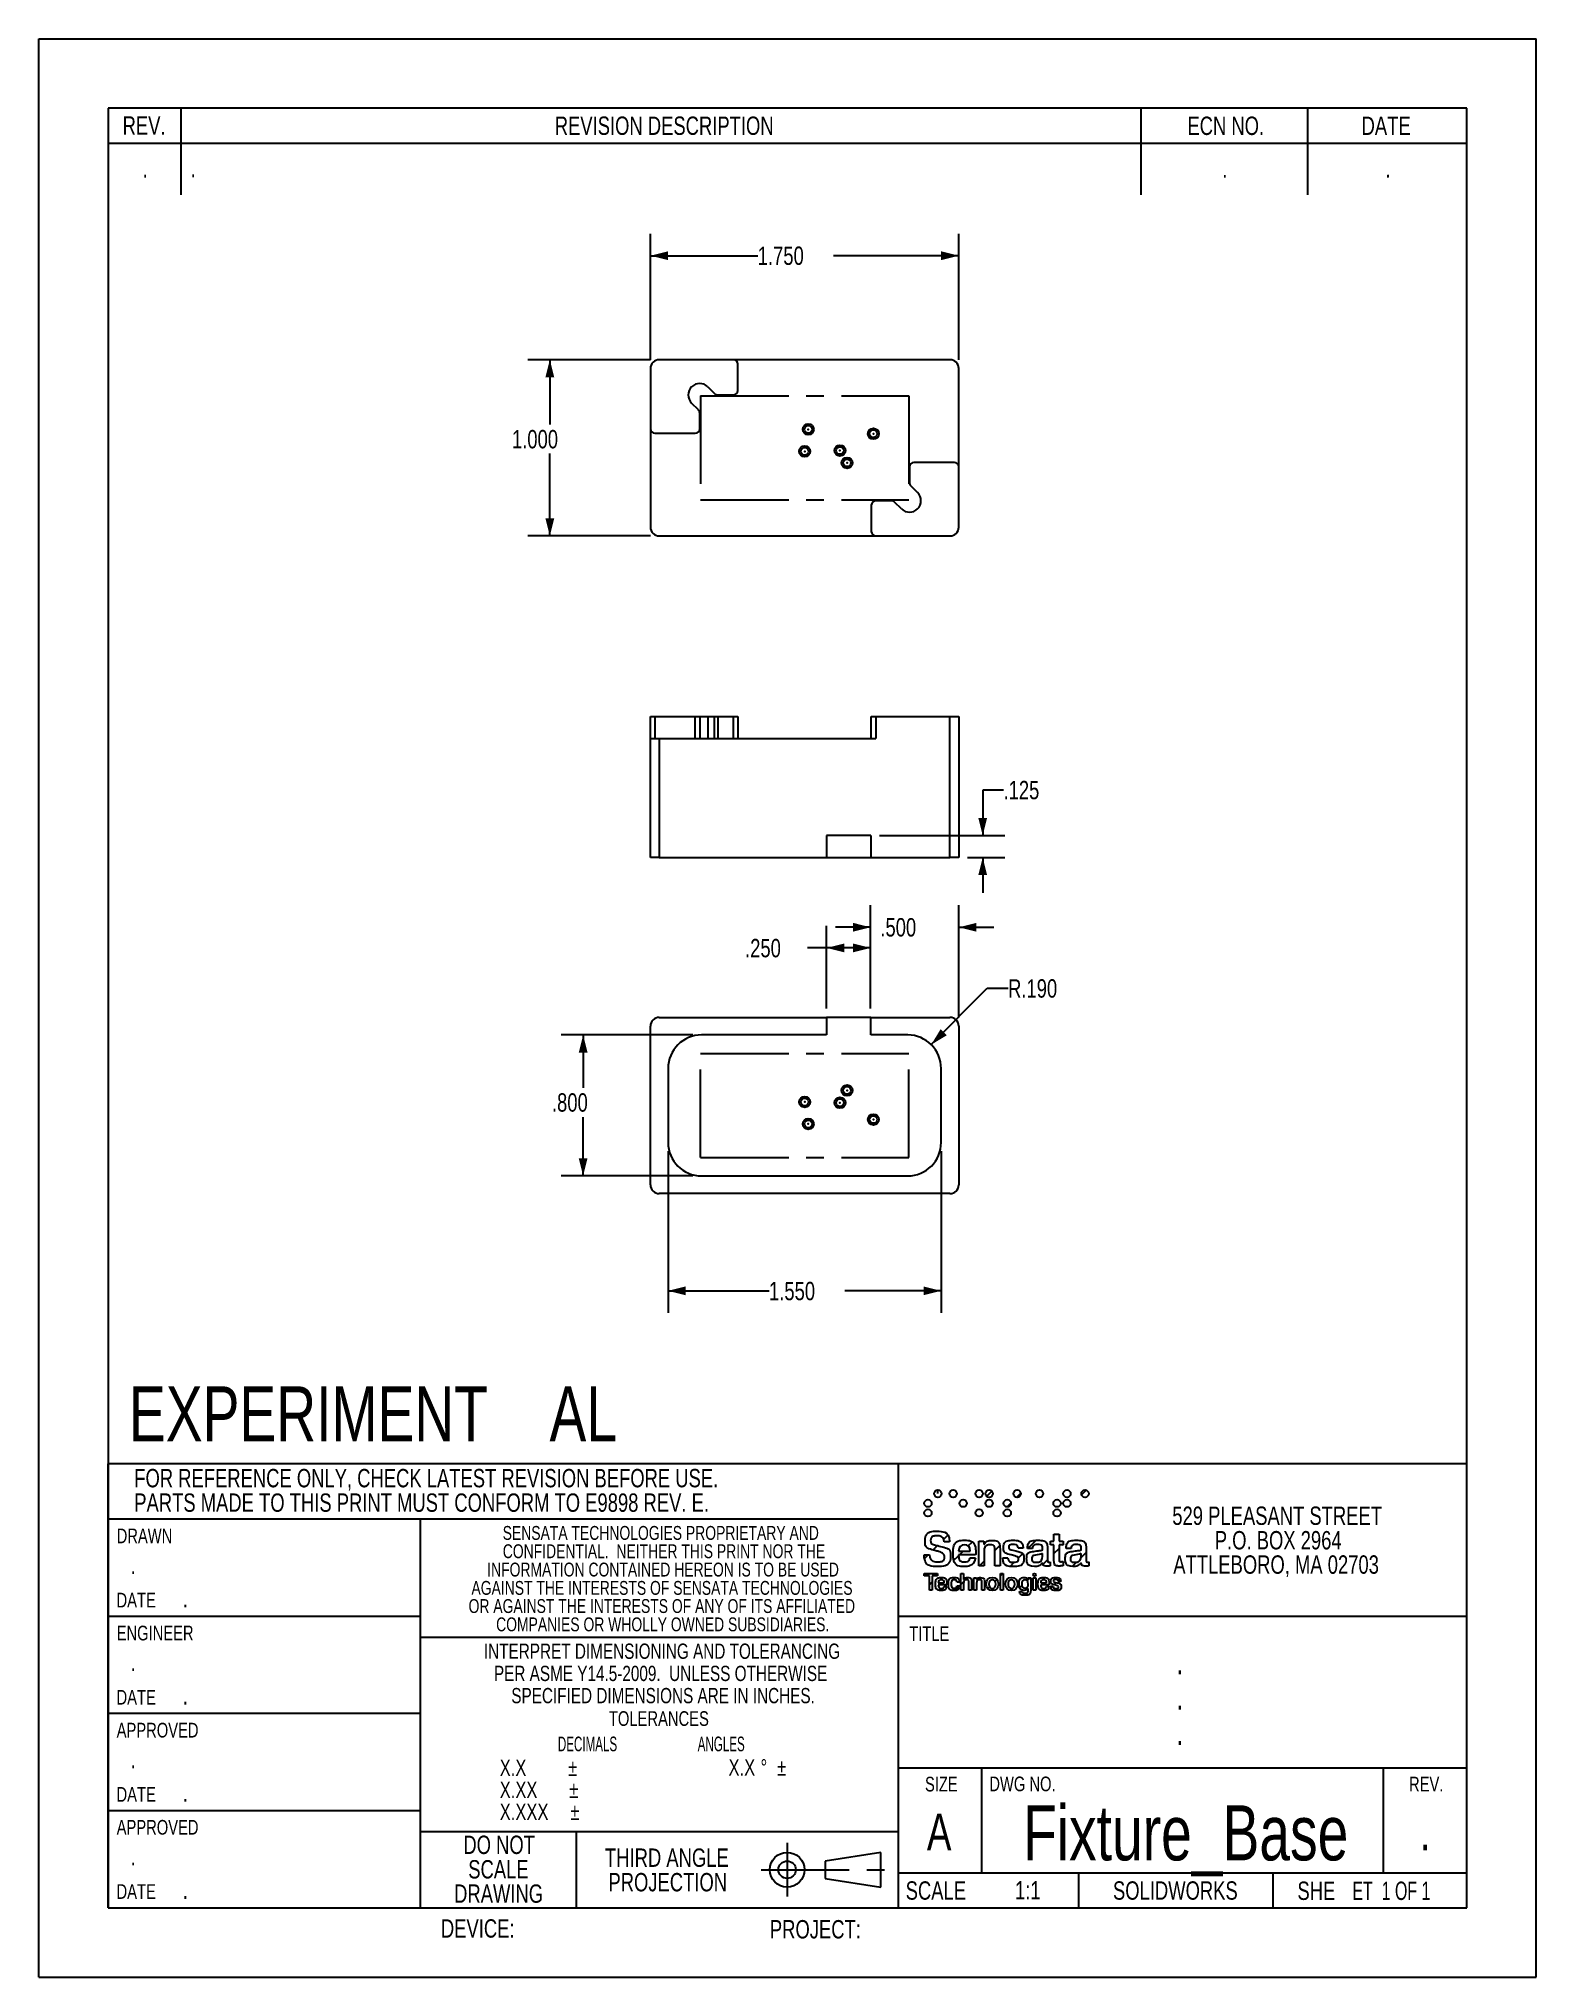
# Model space of a CAD drawing. Extents: x 0 to 8.5, y 0 to 11.
import ezdxf

# ---------------------------------------------------------------- set-up
doc = ezdxf.new("R2010")
doc.units = 0
doc.header["$MEASUREMENT"] = 0
doc.header["$PDSIZE"] = -1
doc.linetypes.add('CENTERX2', pattern=[0.8, 0.5, -0.1, 0.1, -0.1])
doc.layers.get('0').update_dxf_attribs({"linetype": 'CONTINUOUS'})
doc.styles.add('SLDTEXTSTYLE0', font='TXT', dxfattribs={"width": 0.75})
doc.styles.add('SLDTEXTSTYLE1', font='TXT', dxfattribs={"width": 0.65})
doc.styles.add('SLDTEXTSTYLE2', font='TXT', dxfattribs={"width": 0.589744})
doc.dimstyles.new('SLDDIMSTYLE0', dxfattribs={"dimtxt": 0.104167, "dimasz": 0.1, "dimexe": 0, "dimexo": 0.0625, "dimgap": 0.026042, "dimtad": 0, "dimtih": 1, "dimtoh": 1, "dimdec": 3, "dimrnd": 1e-09, "dimzin": 4, "dimtxsty": 'SLDTEXTSTYLE0', "dimsah": 1, "dimcen": 0.09, "dimazin": 3, "dimtfac": 1, "dimtdec": 3, "dimtofl": 0, "dimtmove": 0, "dimatfit": 3, "dimtolj": 1, "dimtzin": 12})
doc.dimstyles.new('SLDDIMSTYLE1', dxfattribs={"dimtxt": 0.104167, "dimasz": 0.1, "dimexe": 0, "dimexo": 0.0625, "dimgap": 0.026042, "dimtad": 0, "dimtih": 1, "dimtoh": 1, "dimdec": 3, "dimrnd": 1e-09, "dimzin": 12, "dimtxsty": 'SLDTEXTSTYLE0', "dimsah": 1, "dimcen": 0.09, "dimazin": 3, "dimtfac": 1, "dimtdec": 3, "dimtmove": 0, "dimatfit": 3, "dimtolj": 1, "dimtzin": 12})
doc.dimstyles.new('SLDDIMSTYLE2', dxfattribs={"dimtxt": 0.104167, "dimasz": 0.1, "dimexe": 0, "dimexo": 0.0625, "dimgap": 0.026042, "dimtad": 0, "dimtih": 1, "dimtoh": 1, "dimdec": 3, "dimrnd": 1e-09, "dimzin": 4, "dimtxsty": 'SLDTEXTSTYLE0', "dimsah": 1, "dimcen": 0, "dimazin": 3, "dimtfac": 1, "dimtdec": 3, "dimtofl": 0, "dimtmove": 0, "dimatfit": 3, "dimtolj": 1, "dimtzin": 12})
doc.dimstyles.new('SLDDIMSTYLE3', dxfattribs={"dimtxt": 0.104167, "dimasz": 0.1, "dimexe": 0, "dimexo": 0.0625, "dimgap": 0.026042, "dimtad": 0, "dimtih": 1, "dimtoh": 1, "dimdec": 3, "dimrnd": 1e-09, "dimzin": 4, "dimtxsty": 'SLDTEXTSTYLE0', "dimsah": 1, "dimcen": 0.09, "dimazin": 3, "dimtfac": 1, "dimtdec": 3, "dimtmove": 0, "dimatfit": 3, "dimtolj": 1, "dimtzin": 12})

msp = doc.modelspace()

# ---------------------------------------------------------------- texts
at = {"color": 7, "linetype": 'CONTINUOUS', "style": 'SLDTEXTSTYLE0'}
for s, insert, char_height, attachment_point in [('REVISION DESCRIPTION', (3.55, 10.5587), 0.104167, 2), ('REV.', (0.5979, 10.5596), 0.10417, 2), ('ECN NO.', (6.7376, 10.5583), 0.10417, 2), ('DATE', (7.6479, 10.5585), 0.10417, 2), ('.', (0.8616, 10.3185), 0.1042, 1), ('.', (0.6033, 10.3169), 0.1042, 2), ('.', (6.7329, 10.3158), 0.1042, 2), ('.', (7.658, 10.3158), 0.1042, 2), ('.', (7.6595, 10.3173), 0.1042, 2), ('DRAWN', (0.4423, 2.546), 0.08333, 1), ('.', (0.5215, 2.3922), 0.1042, 1), ('DATE', (0.4415, 2.1816), 0.08333, 1), ('.', (0.8176, 2.2026), 0.1042, 1), ('ENGINEER', (0.4423, 1.9948), 0.08333, 1), ('TITLE', (4.9412, 1.991), 0.08333, 1), ('.', (0.5215, 1.841), 0.1042, 1), ('DATE', (0.4415, 1.6304), 0.08333, 1), ('.', (0.8176, 1.6514), 0.1042, 1), ('APPROVED', (0.4423, 1.4437), 0.08333, 1), ('.', (0.5215, 1.2898), 0.1042, 1), ('SIZE', (5.1233, 1.1375), 0.08333, 2), ('DWG NO.', (5.3957, 1.1387), 0.08333, 1), ('REV.', (7.8754, 1.1375), 0.08333, 2), ('DATE', (0.4415, 1.0792), 0.08333, 1), ('.', (0.8176, 1.1002), 0.1042, 1), ('Fixture_Base', (6.5103, 0.9756), 0.3125, 2), ('APPROVED', (0.4423, 0.8925), 0.08333, 1), ('A', (5.1108, 0.9285), 0.2083, 2), ('.', (7.8694, 0.9285), 0.2083, 2), ('.', (0.5215, 0.7386), 0.1042, 1), ('DATE', (0.4415, 0.528), 0.08333, 1), ('.', (0.8176, 0.549), 0.1042, 1), ('SCALE', (4.9207, 0.5441), 0.10417, 1), ('1:1', (5.6141, 0.5454), 0.10417, 2), ('SOLIDWORKS', (6.4516, 0.5441), 0.10417, 2), ('DEVICE:', (2.2827, 0.329), 0.10417, 1), ('PROJECT:', (4.15, 0.3243), 0.10417, 1)]:
    msp.add_mtext(s, dxfattribs=dict(at, insert=insert, char_height=char_height, attachment_point=attachment_point))

# ---------------------------------------------------------------- blocks, each defined once
blk = doc.blocks.new('SW_NOTE_0')
at = {"color": 0, "linetype": 'CONTINUOUS', "char_height": 0.1042, "attachment_point": 2}
for s, insert, style in [('SHE', (0.119, 0.134), 'SLDTEXTSTYLE0'), ('ET  1 OF 1', (0.545, 0.134), 'SLDTEXTSTYLE1')]:
    blk.add_mtext(s, dxfattribs=dict(at, insert=insert, style=style))
blk = doc.blocks.new('SW_NOTE_1')
at = {"color": 0, "linetype": 'CONTINUOUS', "char_height": 0.15, "attachment_point": 2, "style": 'SLDTEXTSTYLE0'}
for insert in [(0.026, 0.193), (0.026, -0.007), (0.026, -0.207)]:
    blk.add_mtext('.', dxfattribs=dict(at, insert=insert))
blk = doc.blocks.new('SW_NOTE_2')
at = {"color": 0, "linetype": 'CONTINUOUS', "attachment_point": 2}
for s, insert, char_height, style in [('TOLERANCES', (0.339, 0.108), 0.0835, 'SLDTEXTSTYLE0'), ('DECIMALS                         ANGLES', (0.296, -0.036), 0.08346, 'SLDTEXTSTYLE2')]:
    blk.add_mtext(s, dxfattribs=dict(at, insert=insert, char_height=char_height, style=style))
blk = doc.blocks.new('SW_NOTE_3')
at = {"color": 0, "linetype": 'CONTINUOUS', "char_height": 0.08661, "attachment_point": 2, "style": 'SLDTEXTSTYLE0'}
for s, insert in [('INTERPRET DIMENSIONING AND TOLERANCING', (1.263, 0.112)), ('PER ASME Y14.5-2009.  UNLESS OTHERWISE', (1.255, -0.014)), ('SPECIFIED DIMENSIONS ARE IN INCHES.', (1.269, -0.14))]:
    blk.add_mtext(s, dxfattribs=dict(at, insert=insert))
blk = doc.blocks.new('SW_NOTE_4')
at = {"color": 0, "linetype": 'CONTINUOUS', "char_height": 0.10417, "attachment_point": 1, "style": 'SLDTEXTSTYLE0'}
for s, insert in [('FOR REFERENCE ONLY, CHECK LATEST REVISION BEFORE USE.', (0, 0.134)), ('PARTS MADE TO THIS PRINT MUST CONFORM TO E9898 REV. E.', (0, -0.005))]:
    blk.add_mtext(s, dxfattribs=dict(at, insert=insert))
blk = doc.blocks.new('SW_NOTE_5')
at = {"color": 0, "linetype": 'CONTINUOUS', "char_height": 0.0938, "attachment_point": 1, "style": 'SLDTEXTSTYLE0'}
for s, insert in [('X.X', (0, 0.121)), ('%%p', (0.389, 0.121)), ('X.XX', (0, -0.004)), ('%%p', (0.395, -0.004)), ('X.XXX', (0, -0.129)), ('%%p', (0.401, -0.129))]:
    blk.add_mtext(s, dxfattribs=dict(at, insert=insert))
blk = doc.blocks.new('SW_NOTE_6')
at = {"color": 0, "linetype": 'CONTINUOUS', "char_height": 0.0938, "attachment_point": 1, "style": 'SLDTEXTSTYLE0'}
for s, insert in [('X.X', (0, 0.121)), ('%%d', (0.182, 0.121)), ('%%p', (0.276, 0.121))]:
    blk.add_mtext(s, dxfattribs=dict(at, insert=insert))
blk = doc.blocks.new('SW_NOTE_7')
at = {"color": 0, "linetype": 'CONTINUOUS', "char_height": 0.3125, "attachment_point": 1, "style": 'SLDTEXTSTYLE0'}
for s, insert in [('EXPERIMENT', (0, 0.403)), ('AL', (2.387, 0.403))]:
    blk.add_mtext(s, dxfattribs=dict(at, insert=insert))
blk = doc.blocks.new('SW_NOTE_8')
at = {"color": 0, "linetype": 'CONTINUOUS', "attachment_point": 2, "style": 'SLDTEXTSTYLE0'}
for s, insert, char_height in [('THIRD ANGLE', (0.431, 0.134), 0.10417), ('PROJECTION', (0.436, -0.005), 0.1042)]:
    blk.add_mtext(s, dxfattribs=dict(at, insert=insert, char_height=char_height))
blk = doc.blocks.new('SW_NOTE_9')
at = {"color": 0, "linetype": 'CONTINUOUS', "char_height": 0.10417, "attachment_point": 2, "style": 'SLDTEXTSTYLE0'}
for s, insert in [('529 PLEASANT STREET', (0.677, 0.134)), ('P.O. BOX 2964', (0.683, -0.005)), ('ATTLEBORO, MA 02703', (0.671, -0.143))]:
    blk.add_mtext(s, dxfattribs=dict(at, insert=insert))
blk = doc.blocks.new('SW_NOTE_10')
at = {"color": 0, "linetype": 'CONTINUOUS', "char_height": 0.07874, "attachment_point": 2, "style": 'SLDTEXTSTYLE0'}
for s, insert in [('SENSATA TECHNOLOGIES PROPRIETARY AND', (1.091, 0.102)), ('INFORMATION CONTAINED HEREON IS TO BE USED', (1.104, -0.106)), ('CONFIDENTIAL.  NEITHER THIS PRINT NOR THE', (1.109, -0.002)), ('AGAINST THE INTERESTS OF SENSATA TECHNOLOGIES', (1.098, -0.21)), ('OR AGAINST THE INTERESTS OF ANY OF ITS AFFILIATED', (1.097, -0.313)), ('COMPANIES OR WHOLLY OWNED SUBSIDIARIES.', (1.102, -0.417))]:
    blk.add_mtext(s, dxfattribs=dict(at, insert=insert))
blk = doc.blocks.new('SW_NOTE_11')
at = {"color": 0, "linetype": 'CONTINUOUS', "char_height": 0.1042, "attachment_point": 2, "style": 'SLDTEXTSTYLE0'}
for s, insert in [('DO NOT', (0.27, 0.134)), ('SCALE', (0.266, -0.005)), ('DRAWING', (0.267, -0.143))]:
    blk.add_mtext(s, dxfattribs=dict(at, insert=insert))
blk = doc.blocks.new('_D')
at = {"color": 7, "linetype": 'CONTINUOUS'}
for p, q in [((3.472, 9.179), (3.472, 9.894)), ((5.222, 9.179), (5.222, 9.894)), ((3.472, 9.769), (4.081, 9.769)), ((5.222, 9.769), (4.512, 9.769))]:
    blk.add_line(p, q, dxfattribs=at)
for points in [[(3.472, 9.769), (3.572, 9.744), (3.572, 9.794)], [(5.222, 9.769), (5.122, 9.794), (5.122, 9.744)]]:
    blk.add_solid(points, dxfattribs=at)
at = {"color": 7, "linetype": 'CONTINUOUS', "insert": (4.081, 9.821, -0.4), "char_height": 0.1042, "attachment_point": 1, "style": 'SLDTEXTSTYLE0'}
blk.add_mtext('1.750', dxfattribs=at)
blk = doc.blocks.new('_D_1')
at = {"color": 7, "linetype": 'CONTINUOUS'}
for p, q in [((3.472, 9.179), (2.776, 9.179)), ((2.901, 9.179), (2.901, 8.812)), ((2.901, 8.179), (2.901, 8.646)), ((3.472, 8.179), (2.776, 8.179))]:
    blk.add_line(p, q, dxfattribs=at)
for points in [[(2.901, 9.179), (2.876, 9.079), (2.926, 9.079)], [(2.901, 8.179), (2.926, 8.279), (2.876, 8.279)]]:
    blk.add_solid(points, dxfattribs=at)
at = {"color": 7, "linetype": 'CONTINUOUS', "insert": (2.686, 8.78, -0.4), "char_height": 0.1042, "attachment_point": 1, "style": 'SLDTEXTSTYLE0'}
blk.add_mtext('1.000', dxfattribs=at)
blk = doc.blocks.new('_D_2')
at = {"color": 7, "linetype": 'CONTINUOUS'}
for p, q in [((5.476, 6.737), (5.358, 6.737)), ((5.358, 6.737), (5.358, 6.479)), ((4.772, 6.479), (5.483, 6.479)), ((5.272, 6.354), (5.483, 6.354)), ((5.358, 6.354), (5.358, 6.154))]:
    blk.add_line(p, q, dxfattribs=at)
for points in [[(5.358, 6.479), (5.383, 6.579), (5.333, 6.579)], [(5.358, 6.354), (5.333, 6.254), (5.383, 6.254)]]:
    blk.add_solid(points, dxfattribs=at)
at = {"color": 7, "linetype": 'CONTINUOUS', "insert": (5.476, 6.789), "char_height": 0.1042, "attachment_point": 1, "style": 'SLDTEXTSTYLE0'}
blk.add_mtext('.125', dxfattribs=at)
blk = doc.blocks.new('_D_3')
at = {"color": 7, "linetype": 'CONTINUOUS'}
for p, q in [((5.066, 5.292), (5.384, 5.612)), ((5.384, 5.612), (5.502, 5.612))]:
    blk.add_line(p, q, dxfattribs=at)
blk.add_solid([(5.066, 5.292), (5.154, 5.345), (5.119, 5.38)], dxfattribs=at)
at = {"color": 7, "linetype": 'CONTINUOUS', "insert": (5.502, 5.663, 0.4), "char_height": 0.1042, "attachment_point": 1, "style": 'SLDTEXTSTYLE0'}
blk.add_mtext('R.190', dxfattribs=at)
blk = doc.blocks.new('_D_4')
at = {"color": 7, "linetype": 'CONTINUOUS'}
for p, q in [((3.572, 4.687), (3.572, 3.77)), ((5.122, 4.687), (5.122, 3.77)), ((3.572, 3.895), (4.145, 3.895)), ((5.122, 3.895), (4.576, 3.895))]:
    blk.add_line(p, q, dxfattribs=at)
for points in [[(3.572, 3.895), (3.672, 3.87), (3.672, 3.92)], [(5.122, 3.895), (5.022, 3.92), (5.022, 3.87)]]:
    blk.add_solid(points, dxfattribs=at)
at = {"color": 7, "linetype": 'CONTINUOUS', "insert": (4.145, 3.946, 0.4), "char_height": 0.1042, "attachment_point": 1, "style": 'SLDTEXTSTYLE0'}
blk.add_mtext('1.550', dxfattribs=at)
blk = doc.blocks.new('_D_5')
at = {"color": 7, "linetype": 'CONTINUOUS'}
for p, q in [((3.712, 5.347), (2.965, 5.347)), ((3.09, 5.347), (3.09, 5.047)), ((3.09, 4.547), (3.09, 4.881)), ((3.712, 4.547), (2.965, 4.547))]:
    blk.add_line(p, q, dxfattribs=at)
for points in [[(3.09, 5.347), (3.065, 5.247), (3.115, 5.247)], [(3.09, 4.547), (3.115, 4.647), (3.065, 4.647)]]:
    blk.add_solid(points, dxfattribs=at)
at = {"color": 7, "linetype": 'CONTINUOUS', "insert": (2.913, 5.016, 0.4), "char_height": 0.1042, "attachment_point": 1, "style": 'SLDTEXTSTYLE0'}
blk.add_mtext('.800', dxfattribs=at)
blk = doc.blocks.new('_D_6')
at = {"color": 7, "linetype": 'CONTINUOUS'}
for p, q in [((4.722, 5.497), (4.722, 6.083)), ((5.222, 5.447), (5.222, 6.083)), ((4.722, 5.958), (4.522, 5.958)), ((5.222, 5.958), (5.422, 5.958))]:
    blk.add_line(p, q, dxfattribs=at)
for points in [[(4.722, 5.958), (4.622, 5.983), (4.622, 5.933)], [(5.222, 5.958), (5.322, 5.933), (5.322, 5.983)]]:
    blk.add_solid(points, dxfattribs=at)
at = {"color": 7, "linetype": 'CONTINUOUS', "insert": (4.777, 6.01, 0.4), "char_height": 0.1042, "attachment_point": 1, "style": 'SLDTEXTSTYLE0'}
blk.add_mtext('.500', dxfattribs=at)
blk = doc.blocks.new('_D_7')
at = {"color": 7, "linetype": 'CONTINUOUS'}
for p, q in [((4.472, 5.497), (4.472, 5.966)), ((4.722, 5.497), (4.722, 5.966)), ((4.472, 5.841), (4.363, 5.841)), ((4.722, 5.841), (4.472, 5.841))]:
    blk.add_line(p, q, dxfattribs=at)
for points in [[(4.472, 5.841), (4.572, 5.816), (4.572, 5.866)], [(4.722, 5.841), (4.622, 5.866), (4.622, 5.816)]]:
    blk.add_solid(points, dxfattribs=at)
at = {"color": 7, "linetype": 'CONTINUOUS', "insert": (4.009, 5.892, 0.4), "char_height": 0.1042, "attachment_point": 1, "style": 'SLDTEXTSTYLE0'}
blk.add_mtext('.250', dxfattribs=at)

# ---------------------------------------------------------------- dimensions: what is measured, and where the dimension line sits
at = {"color": 7, "linetype": 'CONTINUOUS'}
for base, p1, p2, dimstyle, picture, middle in [((5.2222, 9.769), (3.4722, 9.1288), (5.2222, 9.1288), 'SLDDIMSTYLE0', '_D', (4.2965, 9.769)), ((5.2222, 5.9582), (4.7222, 5.4469), (5.2222, 5.3969), 'SLDDIMSTYLE3', '_D_6', (4.9537, 5.9582)), ((4.4722, 5.8406), (4.7222, 5.4469), (4.4722, 5.4469), 'SLDDIMSTYLE0', '_D_7', (4.186, 5.8406)), ((5.1222, 3.8946), (3.5722, 4.7369), (5.1222, 4.7369), 'SLDDIMSTYLE0', '_D_4', (4.3604, 3.8946))]:
    dim = msp.add_linear_dim(base=base, p1=p1, p2=p2, dimstyle=dimstyle, dxfattribs=at)
    dim.commit()
    dim.dimension.update_dxf_attribs({"geometry": picture, "text_midpoint": middle, "dimtype": 160})
for base, p1, p2, dimstyle, picture, middle in [((2.9013, 8.1788), (3.5222, 9.1788), (3.5222, 8.1788), 'SLDDIMSTYLE0', '_D_1', (2.9013, 8.7289)), ((5.3577, 6.3539), (4.7222, 6.4789), (5.2222, 6.3539), 'SLDDIMSTYLE1', '_D_2', (5.3577, 6.7374)), ((3.0898, 4.5469), (3.7622, 5.3469), (3.7622, 4.5469), 'SLDDIMSTYLE0', '_D_5', (3.0898, 4.9642))]:
    dim = msp.add_linear_dim(base=base, p1=p1, p2=p2, angle=90, dimstyle=dimstyle, dxfattribs=at)
    dim.commit()
    dim.dimension.update_dxf_attribs({"geometry": picture, "text_midpoint": middle, "dimtype": 160})
dim = msp.add_radius_dim(center=(4.9322, 5.1569), mpoint=(5.0662, 5.2917), dimstyle='SLDDIMSTYLE2', dxfattribs=at)
dim.commit()
dim.dimension.update_dxf_attribs({"geometry": '_D_3', "text_midpoint": (5.7211, 5.6116), "dimtype": 164})

# ---------------------------------------------------------------- hatches: boundary and pattern name
at = {"linetype": 'CONTINUOUS'}
h = msp.add_hatch(dxfattribs=at)
h.set_pattern_fill('ANSI31', style=0)
edge = h.paths.add_edge_path(flags=0)
edge.add_spline(control_points=[(5.0829, 2.7441), (5.0829, 2.7556), (5.0923, 2.765), (5.1038, 2.765), (5.1153, 2.765), (5.1246, 2.7556), (5.1246, 2.7441)], knot_values=[0, 0, 0, 0, 1, 1, 1, 2, 2, 2, 2], weights=[1, 1, 1, 1, 1, 1, 1], degree=3, periodic=0)
edge.add_spline(control_points=[(5.1246, 2.7441), (5.1246, 2.7326), (5.1153, 2.7232), (5.1038, 2.7232), (5.0923, 2.7232), (5.0829, 2.7326), (5.0829, 2.7441)], knot_values=[2, 2, 2, 2, 3, 3, 3, 4, 4, 4, 4], weights=[1, 1, 1, 1, 1, 1, 1], degree=3, periodic=0)
h = msp.add_hatch(dxfattribs=at)
h.set_pattern_fill('ANSI31', style=0)
edge = h.paths.add_edge_path(flags=0)
edge.add_spline(control_points=[(5.1694, 2.7441), (5.1694, 2.7556), (5.1787, 2.765), (5.1902, 2.765), (5.2017, 2.765), (5.2111, 2.7556), (5.2111, 2.7441)], knot_values=[0, 0, 0, 0, 1, 1, 1, 2, 2, 2, 2], weights=[1, 1, 1, 1, 1, 1, 1], degree=3, periodic=0)
edge.add_spline(control_points=[(5.2111, 2.7441), (5.2111, 2.7326), (5.2017, 2.7232), (5.1902, 2.7232), (5.1787, 2.7232), (5.1694, 2.7326), (5.1694, 2.7441)], knot_values=[2, 2, 2, 2, 3, 3, 3, 4, 4, 4, 4], weights=[1, 1, 1, 1, 1, 1, 1], degree=3, periodic=0)
h = msp.add_hatch(dxfattribs=at)
h.set_pattern_fill('ANSI31', style=0)
edge = h.paths.add_edge_path(flags=0)
edge.add_spline(control_points=[(5.3173, 2.7441), (5.3173, 2.7556), (5.3266, 2.765), (5.3381, 2.765), (5.3496, 2.765), (5.359, 2.7556), (5.359, 2.7441)], knot_values=[0, 0, 0, 0, 1, 1, 1, 2, 2, 2, 2], weights=[1, 1, 1, 1, 1, 1, 1], degree=3, periodic=0)
edge.add_spline(control_points=[(5.359, 2.7441), (5.359, 2.7326), (5.3496, 2.7232), (5.3381, 2.7232), (5.3266, 2.7232), (5.3173, 2.7326), (5.3173, 2.7441)], knot_values=[2, 2, 2, 2, 3, 3, 3, 4, 4, 4, 4], weights=[1, 1, 1, 1, 1, 1, 1], degree=3, periodic=0)
h = msp.add_hatch(dxfattribs=at)
h.set_pattern_fill('ANSI31', style=0)
edge = h.paths.add_edge_path(flags=0)
edge.add_spline(control_points=[(5.3738, 2.7441), (5.3738, 2.7556), (5.3831, 2.765), (5.3946, 2.765), (5.4061, 2.765), (5.4155, 2.7556), (5.4155, 2.7441)], knot_values=[0, 0, 0, 0, 1, 1, 1, 2, 2, 2, 2], weights=[1, 1, 1, 1, 1, 1, 1], degree=3, periodic=0)
edge.add_spline(control_points=[(5.4155, 2.7441), (5.4155, 2.7326), (5.4061, 2.7232), (5.3946, 2.7232), (5.3831, 2.7232), (5.3738, 2.7326), (5.3738, 2.7441)], knot_values=[2, 2, 2, 2, 3, 3, 3, 4, 4, 4, 4], weights=[1, 1, 1, 1, 1, 1, 1], degree=3, periodic=0)
h = msp.add_hatch(dxfattribs=at)
h.set_pattern_fill('ANSI31', style=0)
edge = h.paths.add_edge_path(flags=0)
edge.add_spline(control_points=[(5.5333, 2.7441), (5.5333, 2.7556), (5.5427, 2.765), (5.5542, 2.765), (5.5657, 2.765), (5.575, 2.7556), (5.575, 2.7441)], knot_values=[0, 0, 0, 0, 1, 1, 1, 2, 2, 2, 2], weights=[1, 1, 1, 1, 1, 1, 1], degree=3, periodic=0)
edge.add_spline(control_points=[(5.575, 2.7441), (5.575, 2.7326), (5.5657, 2.7232), (5.5542, 2.7232), (5.5427, 2.7232), (5.5333, 2.7326), (5.5333, 2.7441)], knot_values=[2, 2, 2, 2, 3, 3, 3, 4, 4, 4, 4], weights=[1, 1, 1, 1, 1, 1, 1], degree=3, periodic=0)
h = msp.add_hatch(dxfattribs=at)
h.set_pattern_fill('ANSI31', style=0)
edge = h.paths.add_edge_path(flags=0)
edge.add_spline(control_points=[(5.6592, 2.7441), (5.6592, 2.7556), (5.6685, 2.765), (5.68, 2.765), (5.6916, 2.765), (5.7009, 2.7556), (5.7009, 2.7441)], knot_values=[0, 0, 0, 0, 1, 1, 1, 2, 2, 2, 2], weights=[1, 1, 1, 1, 1, 1, 1], degree=3, periodic=0)
edge.add_spline(control_points=[(5.7009, 2.7441), (5.7009, 2.7326), (5.6916, 2.7232), (5.68, 2.7232), (5.6685, 2.7232), (5.6592, 2.7326), (5.6592, 2.7441)], knot_values=[2, 2, 2, 2, 3, 3, 3, 4, 4, 4, 4], weights=[1, 1, 1, 1, 1, 1, 1], degree=3, periodic=0)
h = msp.add_hatch(dxfattribs=at)
h.set_pattern_fill('ANSI31', style=0)
edge = h.paths.add_edge_path(flags=0)
edge.add_spline(control_points=[(5.8156, 2.7441), (5.8156, 2.7556), (5.8249, 2.765), (5.8365, 2.765), (5.848, 2.765), (5.8573, 2.7556), (5.8573, 2.7441)], knot_values=[0, 0, 0, 0, 1, 1, 1, 2, 2, 2, 2], weights=[1, 1, 1, 1, 1, 1, 1], degree=3, periodic=0)
edge.add_spline(control_points=[(5.8573, 2.7441), (5.8573, 2.7326), (5.848, 2.7232), (5.8365, 2.7232), (5.8249, 2.7232), (5.8156, 2.7326), (5.8156, 2.7441)], knot_values=[2, 2, 2, 2, 3, 3, 3, 4, 4, 4, 4], weights=[1, 1, 1, 1, 1, 1, 1], degree=3, periodic=0)
h = msp.add_hatch(dxfattribs=at)
h.set_pattern_fill('ANSI31', style=0)
edge = h.paths.add_edge_path(flags=0)
edge.add_spline(control_points=[(5.918, 2.7441), (5.918, 2.7556), (5.9273, 2.765), (5.9388, 2.765), (5.9504, 2.765), (5.9597, 2.7556), (5.9597, 2.7441)], knot_values=[0, 0, 0, 0, 1, 1, 1, 2, 2, 2, 2], weights=[1, 1, 1, 1, 1, 1, 1], degree=3, periodic=0)
edge.add_spline(control_points=[(5.9597, 2.7441), (5.9597, 2.7326), (5.9504, 2.7232), (5.9388, 2.7232), (5.9273, 2.7232), (5.918, 2.7326), (5.918, 2.7441)], knot_values=[2, 2, 2, 2, 3, 3, 3, 4, 4, 4, 4], weights=[1, 1, 1, 1, 1, 1, 1], degree=3, periodic=0)
h = msp.add_hatch(dxfattribs=at)
h.set_pattern_fill('ANSI31', style=0)
edge = h.paths.add_edge_path(flags=0)
edge.add_spline(control_points=[(5.0264, 2.6894), (5.0264, 2.7009), (5.0357, 2.7102), (5.0472, 2.7102), (5.0587, 2.7102), (5.0681, 2.7009), (5.0681, 2.6894)], knot_values=[0, 0, 0, 0, 1, 1, 1, 2, 2, 2, 2], weights=[1, 1, 1, 1, 1, 1, 1], degree=3, periodic=0)
edge.add_spline(control_points=[(5.0681, 2.6894), (5.0681, 2.6779), (5.0587, 2.6685), (5.0472, 2.6685), (5.0357, 2.6685), (5.0264, 2.6779), (5.0264, 2.6894)], knot_values=[2, 2, 2, 2, 3, 3, 3, 4, 4, 4, 4], weights=[1, 1, 1, 1, 1, 1, 1], degree=3, periodic=0)
h = msp.add_hatch(dxfattribs=at)
h.set_pattern_fill('ANSI31', style=0)
edge = h.paths.add_edge_path(flags=0)
edge.add_spline(control_points=[(5.0264, 2.6346), (5.0264, 2.6462), (5.0357, 2.6555), (5.0472, 2.6555), (5.0587, 2.6555), (5.0681, 2.6462), (5.0681, 2.6346)], knot_values=[0, 0, 0, 0, 1, 1, 1, 2, 2, 2, 2], weights=[1, 1, 1, 1, 1, 1, 1], degree=3, periodic=0)
edge.add_spline(control_points=[(5.0681, 2.6346), (5.0681, 2.6231), (5.0587, 2.6138), (5.0472, 2.6138), (5.0357, 2.6138), (5.0264, 2.6231), (5.0264, 2.6346)], knot_values=[2, 2, 2, 2, 3, 3, 3, 4, 4, 4, 4], weights=[1, 1, 1, 1, 1, 1, 1], degree=3, periodic=0)
h = msp.add_hatch(dxfattribs=at)
h.set_pattern_fill('ANSI31', style=0)
edge = h.paths.add_edge_path(flags=0)
edge.add_spline(control_points=[(5.2259, 2.6894), (5.2259, 2.7009), (5.2352, 2.7102), (5.2467, 2.7102), (5.2583, 2.7102), (5.2676, 2.7009), (5.2676, 2.6894)], knot_values=[0, 0, 0, 0, 1, 1, 1, 2, 2, 2, 2], weights=[1, 1, 1, 1, 1, 1, 1], degree=3, periodic=0)
edge.add_spline(control_points=[(5.2676, 2.6894), (5.2676, 2.6779), (5.2583, 2.6685), (5.2467, 2.6685), (5.2352, 2.6685), (5.2259, 2.6779), (5.2259, 2.6894)], knot_values=[2, 2, 2, 2, 3, 3, 3, 4, 4, 4, 4], weights=[1, 1, 1, 1, 1, 1, 1], degree=3, periodic=0)
h = msp.add_hatch(dxfattribs=at)
h.set_pattern_fill('ANSI31', style=0)
edge = h.paths.add_edge_path(flags=0)
edge.add_spline(control_points=[(5.3173, 2.6346), (5.3173, 2.6462), (5.3266, 2.6555), (5.3381, 2.6555), (5.3496, 2.6555), (5.359, 2.6462), (5.359, 2.6346)], knot_values=[0, 0, 0, 0, 1, 1, 1, 2, 2, 2, 2], weights=[1, 1, 1, 1, 1, 1, 1], degree=3, periodic=0)
edge.add_spline(control_points=[(5.359, 2.6346), (5.359, 2.6231), (5.3496, 2.6138), (5.3381, 2.6138), (5.3266, 2.6138), (5.3173, 2.6231), (5.3173, 2.6346)], knot_values=[2, 2, 2, 2, 3, 3, 3, 4, 4, 4, 4], weights=[1, 1, 1, 1, 1, 1, 1], degree=3, periodic=0)
h = msp.add_hatch(dxfattribs=at)
h.set_pattern_fill('ANSI31', style=0)
edge = h.paths.add_edge_path(flags=0)
edge.add_spline(control_points=[(5.3738, 2.6894), (5.3738, 2.7009), (5.3831, 2.7102), (5.3946, 2.7102), (5.4061, 2.7102), (5.4155, 2.7009), (5.4155, 2.6894)], knot_values=[0, 0, 0, 0, 1, 1, 1, 2, 2, 2, 2], weights=[1, 1, 1, 1, 1, 1, 1], degree=3, periodic=0)
edge.add_spline(control_points=[(5.4155, 2.6894), (5.4155, 2.6779), (5.4061, 2.6685), (5.3946, 2.6685), (5.3831, 2.6685), (5.3738, 2.6779), (5.3738, 2.6894)], knot_values=[2, 2, 2, 2, 3, 3, 3, 4, 4, 4, 4], weights=[1, 1, 1, 1, 1, 1, 1], degree=3, periodic=0)
h = msp.add_hatch(dxfattribs=at)
h.set_pattern_fill('ANSI31', style=0)
edge = h.paths.add_edge_path(flags=0)
edge.add_spline(control_points=[(5.4768, 2.6894), (5.4768, 2.7009), (5.4862, 2.7102), (5.4977, 2.7102), (5.5092, 2.7102), (5.5185, 2.7009), (5.5185, 2.6894)], knot_values=[0, 0, 0, 0, 1, 1, 1, 2, 2, 2, 2], weights=[1, 1, 1, 1, 1, 1, 1], degree=3, periodic=0)
edge.add_spline(control_points=[(5.5185, 2.6894), (5.5185, 2.6779), (5.5092, 2.6685), (5.4977, 2.6685), (5.4862, 2.6685), (5.4768, 2.6779), (5.4768, 2.6894)], knot_values=[2, 2, 2, 2, 3, 3, 3, 4, 4, 4, 4], weights=[1, 1, 1, 1, 1, 1, 1], degree=3, periodic=0)
h = msp.add_hatch(dxfattribs=at)
h.set_pattern_fill('ANSI31', style=0)
edge = h.paths.add_edge_path(flags=0)
edge.add_spline(control_points=[(5.4768, 2.6346), (5.4768, 2.6462), (5.4862, 2.6555), (5.4977, 2.6555), (5.5092, 2.6555), (5.5185, 2.6462), (5.5185, 2.6346)], knot_values=[0, 0, 0, 0, 1, 1, 1, 2, 2, 2, 2], weights=[1, 1, 1, 1, 1, 1, 1], degree=3, periodic=0)
edge.add_spline(control_points=[(5.5185, 2.6346), (5.5185, 2.6231), (5.5092, 2.6138), (5.4977, 2.6138), (5.4862, 2.6138), (5.4768, 2.6231), (5.4768, 2.6346)], knot_values=[2, 2, 2, 2, 3, 3, 3, 4, 4, 4, 4], weights=[1, 1, 1, 1, 1, 1, 1], degree=3, periodic=0)
h = msp.add_hatch(dxfattribs=at)
h.set_pattern_fill('ANSI31', style=0)
edge = h.paths.add_edge_path(flags=0)
edge.add_spline(control_points=[(5.7591, 2.6894), (5.7591, 2.7009), (5.7684, 2.7102), (5.7799, 2.7102), (5.7915, 2.7102), (5.8008, 2.7009), (5.8008, 2.6894)], knot_values=[0, 0, 0, 0, 1, 1, 1, 2, 2, 2, 2], weights=[1, 1, 1, 1, 1, 1, 1], degree=3, periodic=0)
edge.add_spline(control_points=[(5.8008, 2.6894), (5.8008, 2.6779), (5.7915, 2.6685), (5.7799, 2.6685), (5.7684, 2.6685), (5.7591, 2.6779), (5.7591, 2.6894)], knot_values=[2, 2, 2, 2, 3, 3, 3, 4, 4, 4, 4], weights=[1, 1, 1, 1, 1, 1, 1], degree=3, periodic=0)
h = msp.add_hatch(dxfattribs=at)
h.set_pattern_fill('ANSI31', style=0)
edge = h.paths.add_edge_path(flags=0)
edge.add_spline(control_points=[(5.7591, 2.6346), (5.7591, 2.6462), (5.7684, 2.6555), (5.7799, 2.6555), (5.7915, 2.6555), (5.8008, 2.6462), (5.8008, 2.6346)], knot_values=[0, 0, 0, 0, 1, 1, 1, 2, 2, 2, 2], weights=[1, 1, 1, 1, 1, 1, 1], degree=3, periodic=0)
edge.add_spline(control_points=[(5.8008, 2.6346), (5.8008, 2.6231), (5.7915, 2.6138), (5.7799, 2.6138), (5.7684, 2.6138), (5.7591, 2.6231), (5.7591, 2.6346)], knot_values=[2, 2, 2, 2, 3, 3, 3, 4, 4, 4, 4], weights=[1, 1, 1, 1, 1, 1, 1], degree=3, periodic=0)
h = msp.add_hatch(dxfattribs=at)
h.set_pattern_fill('ANSI31', style=0)
edge = h.paths.add_edge_path(flags=0)
edge.add_spline(control_points=[(5.8156, 2.6894), (5.8156, 2.7009), (5.8249, 2.7102), (5.8365, 2.7102), (5.848, 2.7102), (5.8573, 2.7009), (5.8573, 2.6894)], knot_values=[0, 0, 0, 0, 1, 1, 1, 2, 2, 2, 2], weights=[1, 1, 1, 1, 1, 1, 1], degree=3, periodic=0)
edge.add_spline(control_points=[(5.8573, 2.6894), (5.8573, 2.6779), (5.848, 2.6685), (5.8365, 2.6685), (5.8249, 2.6685), (5.8156, 2.6779), (5.8156, 2.6894)], knot_values=[2, 2, 2, 2, 3, 3, 3, 4, 4, 4, 4], weights=[1, 1, 1, 1, 1, 1, 1], degree=3, periodic=0)
h = msp.add_hatch(dxfattribs=at)
h.set_pattern_fill('ANSI31', style=0)
edge = h.paths.add_edge_path(flags=0)
edge.add_spline(control_points=[(5.1399, 2.4702), (5.1386, 2.4916), (5.1227, 2.5046), (5.0978, 2.5046), (5.0755, 2.5046), (5.0626, 2.4927), (5.0626, 2.4795), (5.0626, 2.4599), (5.0827, 2.454), (5.1076, 2.4477), (5.1492, 2.4371), (5.1754, 2.4278), (5.1754, 2.3899), (5.1754, 2.3552), (5.1479, 2.3303), (5.1015, 2.3303), (5.0538, 2.3303), (5.0271, 2.3542), (5.0252, 2.3966)], knot_values=[0, 0, 0, 0, 1, 2, 3, 4, 5, 6, 7, 8, 9, 10, 11, 12, 13, 14, 15, 16, 16, 16, 16], weights=[1, 1, 1, 1, 1, 1, 1, 1, 1, 1, 1, 1, 1, 1, 1, 1, 1, 1, 1], degree=3, periodic=0)
edge.add_line((5.0252, 2.3966), (5.0559, 2.3966))
edge.add_spline(control_points=[(5.0559, 2.3966), (5.0578, 2.3717), (5.0755, 2.3576), (5.1042, 2.3576), (5.1275, 2.3576), (5.1412, 2.3708), (5.1412, 2.3849), (5.1412, 2.3907), (5.137, 2.3995), (5.1309, 2.405), (5.1219, 2.4132), (5.1076, 2.4156), (5.0891, 2.4204), (5.0496, 2.4307), (5.0308, 2.4453), (5.0308, 2.4771), (5.0308, 2.507), (5.0565, 2.5308), (5.1015, 2.5308), (5.1431, 2.5308), (5.1698, 2.5073), (5.1701, 2.4702)], knot_values=[0, 0, 0, 0, 1, 2, 3, 4, 5, 6, 7, 8, 9, 10, 11, 12, 13, 14, 15, 16, 17, 18, 19, 19, 19, 19], weights=[1, 1, 1, 1, 1, 1, 1, 1, 1, 1, 1, 1, 1, 1, 1, 1, 1, 1, 1, 1, 1, 1], degree=3, periodic=0)
edge.add_line((5.1701, 2.4702), (5.1399, 2.4702))
h = msp.add_hatch(dxfattribs=at)
h.set_pattern_fill('ANSI31', style=0)
edge = h.paths.add_edge_path(flags=0)
edge.add_spline(control_points=[(5.2204, 2.3971), (5.221, 2.3708), (5.234, 2.3565), (5.256, 2.3565), (5.2718, 2.3565), (5.2832, 2.365), (5.2869, 2.3793)], knot_values=[0, 0, 0, 0, 1, 2, 3, 4, 4, 4, 4], weights=[1, 1, 1, 1, 1, 1, 1], degree=3, periodic=0)
edge.add_line((5.2869, 2.3793), (5.3163, 2.3793))
edge.add_spline(control_points=[(5.3163, 2.3793), (5.311, 2.3505), (5.2864, 2.3308), (5.2541, 2.3308), (5.2146, 2.3308), (5.1897, 2.3584), (5.1897, 2.4055), (5.1897, 2.4519), (5.2144, 2.4795), (5.2549, 2.4795), (5.2936, 2.4795), (5.3184, 2.4532), (5.3184, 2.4074), (5.3184, 2.4042), (5.3182, 2.4008), (5.3179, 2.3971)], knot_values=[0, 0, 0, 0, 1, 2, 3, 4, 5, 6, 7, 8, 9, 10, 11, 12, 13, 13, 13, 13], weights=[1, 1, 1, 1, 1, 1, 1, 1, 1, 1, 1, 1, 1, 1, 1, 1], degree=3, periodic=0)
edge.add_line((5.3179, 2.3971), (5.2204, 2.3971))
edge = h.paths.add_edge_path(flags=0)
edge.add_spline(control_points=[(5.2875, 2.4185), (5.2872, 2.4416), (5.275, 2.4543), (5.2541, 2.4543)], knot_values=[0, 0, 0, 0, 1, 1, 1, 1], weights=[1, 1, 1, 1], degree=3, periodic=0)
edge.add_spline(control_points=[(5.2541, 2.4543), (5.234, 2.4543), (5.2223, 2.4416), (5.2204, 2.4185)], knot_values=[0, 0, 0, 0, 1, 1, 1, 1], weights=[1, 1, 1, 1], degree=3, periodic=0)
edge.add_line((5.2204, 2.4185), (5.2875, 2.4185))
h = msp.add_hatch(dxfattribs=at)
h.set_pattern_fill('ANSI31', style=0)
edge = h.paths.add_edge_path(flags=0)
edge.add_line((5.4565, 2.4241), (5.4565, 2.3353))
edge.add_line((5.4565, 2.3353), (5.4268, 2.3353))
edge.add_line((5.4268, 2.3353), (5.4268, 2.4207))
edge.add_spline(control_points=[(5.4268, 2.4207), (5.4268, 2.4241), (5.4268, 2.4262), (5.4268, 2.427), (5.4268, 2.444), (5.4178, 2.4532), (5.4014, 2.4532), (5.3794, 2.4532), (5.3659, 2.44), (5.3659, 2.4164)], knot_values=[0, 0, 0, 0, 1, 2, 3, 4, 5, 6, 7, 7, 7, 7], weights=[1, 1, 1, 1, 1, 1, 1, 1, 1, 1], degree=3, periodic=0)
edge.add_line((5.3659, 2.4164), (5.3659, 2.3353))
edge.add_line((5.3659, 2.3353), (5.3362, 2.3353))
edge.add_line((5.3362, 2.3353), (5.3362, 2.475))
edge.add_line((5.3362, 2.475), (5.3648, 2.475))
edge.add_line((5.3648, 2.475), (5.3648, 2.4561))
edge.add_spline(control_points=[(5.3648, 2.4561), (5.3746, 2.4704), (5.39, 2.4784), (5.4075, 2.4784), (5.4467, 2.4784), (5.4565, 2.4596), (5.4565, 2.4241)], knot_values=[0, 0, 0, 0, 1, 2, 3, 4, 4, 4, 4], weights=[1, 1, 1, 1, 1, 1, 1], degree=3, periodic=0)
h = msp.add_hatch(dxfattribs=at)
h.set_pattern_fill('ANSI31', style=0)
edge = h.paths.add_edge_path(flags=0)
edge.add_spline(control_points=[(5.5587, 2.4344), (5.5579, 2.4482), (5.5476, 2.4556), (5.5293, 2.4556), (5.5137, 2.4556), (5.5058, 2.449), (5.5058, 2.4405), (5.5058, 2.4304), (5.514, 2.4262), (5.5291, 2.4228)], knot_values=[0, 0, 0, 0, 1, 2, 3, 4, 5, 6, 7, 7, 7, 7], weights=[1, 1, 1, 1, 1, 1, 1, 1, 1, 1], degree=3, periodic=0)
edge.add_line((5.5291, 2.4228), (5.5468, 2.4188))
edge.add_spline(control_points=[(5.5468, 2.4188), (5.5765, 2.4119), (5.5916, 2.4032), (5.5916, 2.3775), (5.5916, 2.3486), (5.5699, 2.3308), (5.5312, 2.3308), (5.493, 2.3308), (5.4718, 2.3491), (5.4718, 2.3807)], knot_values=[0, 0, 0, 0, 1, 2, 3, 4, 5, 6, 7, 7, 7, 7], weights=[1, 1, 1, 1, 1, 1, 1, 1, 1, 1], degree=3, periodic=0)
edge.add_line((5.4718, 2.3807), (5.501, 2.3807))
edge.add_spline(control_points=[(5.501, 2.3807), (5.5023, 2.3634), (5.5131, 2.3552), (5.5338, 2.3552), (5.5518, 2.3552), (5.5619, 2.3629), (5.5619, 2.3738), (5.5619, 2.3838), (5.554, 2.3873), (5.5402, 2.3907)], knot_values=[0, 0, 0, 0, 1, 2, 3, 4, 5, 6, 7, 7, 7, 7], weights=[1, 1, 1, 1, 1, 1, 1, 1, 1, 1], degree=3, periodic=0)
edge.add_line((5.5402, 2.3907), (5.5193, 2.396))
edge.add_spline(control_points=[(5.5193, 2.396), (5.4901, 2.4032), (5.4758, 2.4132), (5.4758, 2.436), (5.4758, 2.462), (5.4959, 2.4795), (5.5304, 2.4795), (5.5659, 2.4795), (5.5876, 2.4614), (5.5876, 2.4344)], knot_values=[0, 0, 0, 0, 1, 2, 3, 4, 5, 6, 7, 7, 7, 7], weights=[1, 1, 1, 1, 1, 1, 1, 1, 1, 1], degree=3, periodic=0)
edge.add_line((5.5876, 2.4344), (5.5587, 2.4344))
h = msp.add_hatch(dxfattribs=at)
h.set_pattern_fill('ANSI31', style=0)
edge = h.paths.add_edge_path(flags=0)
edge.add_spline(control_points=[(5.6525, 2.3308), (5.6239, 2.3308), (5.6075, 2.3467), (5.6075, 2.3722), (5.6075, 2.4053), (5.6295, 2.4143), (5.6668, 2.4191), (5.6914, 2.4223), (5.6978, 2.4225), (5.6978, 2.4355), (5.6978, 2.449), (5.6885, 2.4551), (5.6692, 2.4551), (5.6509, 2.4551), (5.6411, 2.4471), (5.6411, 2.4331), (5.6411, 2.4328), (5.6411, 2.4323), (5.6411, 2.432)], knot_values=[0, 0, 0, 0, 1, 2, 3, 4, 5, 6, 7, 8, 9, 10, 11, 12, 13, 14, 15, 16, 16, 16, 16], weights=[1, 1, 1, 1, 1, 1, 1, 1, 1, 1, 1, 1, 1, 1, 1, 1, 1, 1, 1], degree=3, periodic=0)
edge.add_line((5.6411, 2.432), (5.613, 2.432))
edge.add_spline(control_points=[(5.613, 2.432), (5.613, 2.4328), (5.613, 2.4336), (5.613, 2.4344), (5.613, 2.4617), (5.6342, 2.4795), (5.6703, 2.4795), (5.7073, 2.4795), (5.7264, 2.4654), (5.7264, 2.4381)], knot_values=[0, 0, 0, 0, 1, 2, 3, 4, 5, 6, 7, 7, 7, 7], weights=[1, 1, 1, 1, 1, 1, 1, 1, 1, 1], degree=3, periodic=0)
edge.add_line((5.7264, 2.4381), (5.7264, 2.369))
edge.add_spline(control_points=[(5.7264, 2.369), (5.7264, 2.3605), (5.7272, 2.356), (5.7349, 2.356), (5.7365, 2.356), (5.7386, 2.3563), (5.7407, 2.3565)], knot_values=[0, 0, 0, 0, 1, 2, 3, 4, 4, 4, 4], weights=[1, 1, 1, 1, 1, 1, 1], degree=3, periodic=0)
edge.add_line((5.7407, 2.3565), (5.7407, 2.3348))
edge.add_spline(control_points=[(5.7407, 2.3348), (5.7357, 2.3335), (5.7307, 2.3327), (5.7256, 2.3327), (5.7076, 2.3327), (5.6991, 2.3396), (5.6988, 2.3539), (5.6875, 2.3391), (5.6708, 2.3308), (5.6525, 2.3308)], knot_values=[0, 0, 0, 0, 1, 2, 3, 4, 5, 6, 7, 7, 7, 7], weights=[1, 1, 1, 1, 1, 1, 1, 1, 1, 1], degree=3, periodic=0)
edge = h.paths.add_edge_path(flags=0)
edge.add_spline(control_points=[(5.6975, 2.4053), (5.6848, 2.3989), (5.6708, 2.3984), (5.657, 2.3957)], knot_values=[0, 0, 0, 0, 1, 1, 1, 1], weights=[1, 1, 1, 1], degree=3, periodic=0)
edge.add_spline(control_points=[(5.657, 2.3957), (5.6432, 2.3931), (5.6366, 2.3862), (5.6366, 2.3748), (5.6366, 2.3621), (5.6448, 2.3547), (5.6594, 2.3547), (5.6806, 2.3547), (5.6975, 2.3679), (5.6975, 2.3878)], knot_values=[0, 0, 0, 0, 1, 2, 3, 4, 5, 6, 7, 7, 7, 7], weights=[1, 1, 1, 1, 1, 1, 1, 1, 1, 1], degree=3, periodic=0)
edge.add_line((5.6975, 2.3878), (5.6975, 2.4053))
h = msp.add_hatch(dxfattribs=at)
h.set_pattern_fill('ANSI31', style=0)
edge = h.paths.add_edge_path(flags=0)
edge.add_line((5.7624, 2.5134), (5.7918, 2.5134))
edge.add_line((5.7918, 2.5134), (5.7918, 2.475))
edge.add_line((5.7918, 2.475), (5.8152, 2.475))
edge.add_line((5.8152, 2.475), (5.8152, 2.453))
edge.add_line((5.8152, 2.453), (5.7918, 2.453))
edge.add_line((5.7918, 2.453), (5.7918, 2.3708))
edge.add_spline(control_points=[(5.7918, 2.3708), (5.7918, 2.3616), (5.7937, 2.3581), (5.8035, 2.3581), (5.8056, 2.3581), (5.8075, 2.3584), (5.8093, 2.3584)], knot_values=[0, 0, 0, 0, 1, 2, 3, 4, 4, 4, 4], weights=[1, 1, 1, 1, 1, 1, 1], degree=3, periodic=0)
edge.add_line((5.8093, 2.3584), (5.8152, 2.3587))
edge.add_line((5.8152, 2.3587), (5.8152, 2.3351))
edge.add_spline(control_points=[(5.8152, 2.3351), (5.8072, 2.3343), (5.8003, 2.3335), (5.7942, 2.3335), (5.7696, 2.3335), (5.7624, 2.3436), (5.7624, 2.3671)], knot_values=[0, 0, 0, 0, 1, 2, 3, 4, 4, 4, 4], weights=[1, 1, 1, 1, 1, 1, 1], degree=3, periodic=0)
edge.add_line((5.7624, 2.3671), (5.7624, 2.453))
edge.add_line((5.7624, 2.453), (5.7426, 2.453))
edge.add_line((5.7426, 2.453), (5.7426, 2.475))
edge.add_line((5.7426, 2.475), (5.7624, 2.475))
edge.add_line((5.7624, 2.475), (5.7624, 2.5134))
h = msp.add_hatch(dxfattribs=at)
h.set_pattern_fill('ANSI31', style=0)
edge = h.paths.add_edge_path(flags=0)
edge.add_spline(control_points=[(5.8718, 2.3308), (5.8432, 2.3308), (5.8268, 2.3467), (5.8268, 2.3722), (5.8268, 2.4053), (5.8488, 2.4143), (5.8861, 2.4191), (5.9108, 2.4223), (5.9171, 2.4225), (5.9171, 2.4355), (5.9171, 2.449), (5.9079, 2.4551), (5.8885, 2.4551), (5.8702, 2.4551), (5.8605, 2.4471), (5.8605, 2.4331), (5.8605, 2.4328), (5.8605, 2.4323), (5.8605, 2.432)], knot_values=[0, 0, 0, 0, 1, 2, 3, 4, 5, 6, 7, 8, 9, 10, 11, 12, 13, 14, 15, 16, 16, 16, 16], weights=[1, 1, 1, 1, 1, 1, 1, 1, 1, 1, 1, 1, 1, 1, 1, 1, 1, 1, 1], degree=3, periodic=0)
edge.add_line((5.8605, 2.432), (5.8324, 2.432))
edge.add_spline(control_points=[(5.8324, 2.432), (5.8324, 2.4328), (5.8324, 2.4336), (5.8324, 2.4344), (5.8324, 2.4617), (5.8536, 2.4795), (5.8896, 2.4795), (5.9267, 2.4795), (5.9458, 2.4654), (5.9458, 2.4381)], knot_values=[0, 0, 0, 0, 1, 2, 3, 4, 5, 6, 7, 7, 7, 7], weights=[1, 1, 1, 1, 1, 1, 1, 1, 1, 1], degree=3, periodic=0)
edge.add_line((5.9458, 2.4381), (5.9458, 2.369))
edge.add_spline(control_points=[(5.9458, 2.369), (5.9458, 2.3605), (5.9466, 2.356), (5.9542, 2.356), (5.9558, 2.356), (5.9579, 2.3563), (5.9601, 2.3565)], knot_values=[0, 0, 0, 0, 1, 2, 3, 4, 4, 4, 4], weights=[1, 1, 1, 1, 1, 1, 1], degree=3, periodic=0)
edge.add_line((5.9601, 2.3565), (5.9601, 2.3348))
edge.add_spline(control_points=[(5.9601, 2.3348), (5.955, 2.3335), (5.95, 2.3327), (5.9449, 2.3327), (5.9269, 2.3327), (5.9185, 2.3396), (5.9182, 2.3539), (5.9068, 2.3391), (5.8901, 2.3308), (5.8718, 2.3308)], knot_values=[0, 0, 0, 0, 1, 2, 3, 4, 5, 6, 7, 7, 7, 7], weights=[1, 1, 1, 1, 1, 1, 1, 1, 1, 1], degree=3, periodic=0)
edge = h.paths.add_edge_path(flags=0)
edge.add_spline(control_points=[(5.9169, 2.4053), (5.9042, 2.3989), (5.8901, 2.3984), (5.8763, 2.3957)], knot_values=[0, 0, 0, 0, 1, 1, 1, 1], weights=[1, 1, 1, 1], degree=3, periodic=0)
edge.add_spline(control_points=[(5.8763, 2.3957), (5.8626, 2.3931), (5.8559, 2.3862), (5.8559, 2.3748), (5.8559, 2.3621), (5.8642, 2.3547), (5.8787, 2.3547), (5.8999, 2.3547), (5.9169, 2.3679), (5.9169, 2.3878)], knot_values=[0, 0, 0, 0, 1, 2, 3, 4, 5, 6, 7, 7, 7, 7], weights=[1, 1, 1, 1, 1, 1, 1, 1, 1, 1], degree=3, periodic=0)
edge.add_line((5.9169, 2.3878), (5.9169, 2.4053))
h = msp.add_hatch(dxfattribs=at)
h.set_pattern_fill('ANSI31', style=0)
h.paths.add_polyline_path([(5.0263, 2.2913), (5.1008, 2.2913), (5.1008, 2.2774), (5.0715, 2.2774), (5.0715, 2.196), (5.0558, 2.196), (5.0558, 2.2774), (5.0263, 2.2774)], flags=0)
h = msp.add_hatch(dxfattribs=at)
h.set_pattern_fill('ANSI31', style=0)
edge = h.paths.add_edge_path(flags=0)
edge.add_spline(control_points=[(5.1061, 2.2269), (5.1063, 2.2138), (5.1128, 2.2066), (5.1238, 2.2066), (5.1318, 2.2066), (5.1375, 2.2109), (5.1393, 2.218)], knot_values=[0, 0, 0, 0, 1, 2, 3, 4, 4, 4, 4], weights=[1, 1, 1, 1, 1, 1, 1], degree=3, periodic=0)
edge.add_line((5.1393, 2.218), (5.154, 2.218))
edge.add_spline(control_points=[(5.154, 2.218), (5.1514, 2.2036), (5.1391, 2.1938), (5.1229, 2.1938), (5.1032, 2.1938), (5.0907, 2.2076), (5.0907, 2.2311), (5.0907, 2.2543), (5.103, 2.2681), (5.1233, 2.2681), (5.1426, 2.2681), (5.1551, 2.255), (5.1551, 2.2321), (5.1551, 2.2305), (5.1549, 2.2288), (5.1548, 2.2269)], knot_values=[0, 0, 0, 0, 1, 2, 3, 4, 5, 6, 7, 8, 9, 10, 11, 12, 13, 13, 13, 13], weights=[1, 1, 1, 1, 1, 1, 1, 1, 1, 1, 1, 1, 1, 1, 1, 1], degree=3, periodic=0)
edge.add_line((5.1548, 2.2269), (5.1061, 2.2269))
edge = h.paths.add_edge_path(flags=0)
edge.add_spline(control_points=[(5.1396, 2.2376), (5.1394, 2.2492), (5.1334, 2.2555), (5.1229, 2.2555)], knot_values=[0, 0, 0, 0, 1, 1, 1, 1], weights=[1, 1, 1, 1], degree=3, periodic=0)
edge.add_spline(control_points=[(5.1229, 2.2555), (5.1128, 2.2555), (5.107, 2.2492), (5.1061, 2.2376)], knot_values=[0, 0, 0, 0, 1, 1, 1, 1], weights=[1, 1, 1, 1], degree=3, periodic=0)
edge.add_line((5.1061, 2.2376), (5.1396, 2.2376))
h = msp.add_hatch(dxfattribs=at)
h.set_pattern_fill('ANSI31', style=0)
edge = h.paths.add_edge_path(flags=0)
edge.add_spline(control_points=[(5.2116, 2.242), (5.2108, 2.2503), (5.2051, 2.2554), (5.1965, 2.2554), (5.185, 2.2554), (5.1791, 2.2472), (5.1791, 2.231), (5.1791, 2.2152), (5.1851, 2.2069), (5.1961, 2.2069), (5.205, 2.2069), (5.2107, 2.2121), (5.212, 2.2216)], knot_values=[0, 0, 0, 0, 1, 2, 3, 4, 5, 6, 7, 8, 9, 10, 10, 10, 10], weights=[1, 1, 1, 1, 1, 1, 1, 1, 1, 1, 1, 1, 1], degree=3, periodic=0)
edge.add_line((5.212, 2.2216), (5.2262, 2.2216))
edge.add_spline(control_points=[(5.2262, 2.2216), (5.225, 2.2044), (5.2134, 2.1938), (5.1947, 2.1938), (5.1757, 2.1938), (5.1637, 2.2078), (5.1637, 2.2307), (5.1637, 2.2542), (5.176, 2.2681), (5.1961, 2.2681), (5.2138, 2.2681), (5.2253, 2.2583), (5.2262, 2.242)], knot_values=[0, 0, 0, 0, 1, 2, 3, 4, 5, 6, 7, 8, 9, 10, 10, 10, 10], weights=[1, 1, 1, 1, 1, 1, 1, 1, 1, 1, 1, 1, 1], degree=3, periodic=0)
edge.add_line((5.2262, 2.242), (5.2116, 2.242))
h = msp.add_hatch(dxfattribs=at)
h.set_pattern_fill('ANSI31', style=0)
edge = h.paths.add_edge_path(flags=0)
edge.add_line((5.2345, 2.2913), (5.2494, 2.2913))
edge.add_line((5.2494, 2.2913), (5.2494, 2.2568))
edge.add_spline(control_points=[(5.2494, 2.2568), (5.2539, 2.2637), (5.2613, 2.2676), (5.2707, 2.2676), (5.2861, 2.2676), (5.2945, 2.2599), (5.2945, 2.2456), (5.2945, 2.2445), (5.2947, 2.2424), (5.2947, 2.2394)], knot_values=[0, 0, 0, 0, 1, 2, 3, 4, 5, 6, 7, 7, 7, 7], weights=[1, 1, 1, 1, 1, 1, 1, 1, 1, 1], degree=3, periodic=0)
edge.add_line((5.2947, 2.2394), (5.2947, 2.196))
edge.add_line((5.2947, 2.196), (5.2798, 2.196))
edge.add_line((5.2798, 2.196), (5.2798, 2.2362))
edge.add_spline(control_points=[(5.2798, 2.2362), (5.2798, 2.2371), (5.2798, 2.238), (5.2798, 2.2391), (5.2798, 2.2498), (5.2761, 2.2549), (5.2665, 2.2549), (5.2565, 2.2549), (5.2494, 2.2482), (5.2494, 2.2374)], knot_values=[0, 0, 0, 0, 1, 2, 3, 4, 5, 6, 7, 7, 7, 7], weights=[1, 1, 1, 1, 1, 1, 1, 1, 1, 1], degree=3, periodic=0)
edge.add_line((5.2494, 2.2374), (5.2494, 2.196))
edge.add_line((5.2494, 2.196), (5.2345, 2.196))
edge.add_line((5.2345, 2.196), (5.2345, 2.2913))
h = msp.add_hatch(dxfattribs=at)
h.set_pattern_fill('ANSI31', style=0)
edge = h.paths.add_edge_path(flags=0)
edge.add_line((5.3686, 2.2404), (5.3686, 2.196))
edge.add_line((5.3686, 2.196), (5.3537, 2.196))
edge.add_line((5.3537, 2.196), (5.3537, 2.2387))
edge.add_spline(control_points=[(5.3537, 2.2387), (5.3537, 2.2404), (5.3537, 2.2415), (5.3537, 2.2419), (5.3537, 2.2503), (5.3492, 2.255), (5.341, 2.255), (5.33, 2.255), (5.3233, 2.2484), (5.3233, 2.2366)], knot_values=[0, 0, 0, 0, 1, 2, 3, 4, 5, 6, 7, 7, 7, 7], weights=[1, 1, 1, 1, 1, 1, 1, 1, 1, 1], degree=3, periodic=0)
edge.add_line((5.3233, 2.2366), (5.3233, 2.196))
edge.add_line((5.3233, 2.196), (5.3084, 2.196))
edge.add_line((5.3084, 2.196), (5.3084, 2.2658))
edge.add_line((5.3084, 2.2658), (5.3228, 2.2658))
edge.add_line((5.3228, 2.2658), (5.3228, 2.2564))
edge.add_spline(control_points=[(5.3228, 2.2564), (5.3277, 2.2636), (5.3353, 2.2676), (5.3441, 2.2676), (5.3637, 2.2676), (5.3686, 2.2582), (5.3686, 2.2404)], knot_values=[0, 0, 0, 0, 1, 2, 3, 4, 4, 4, 4], weights=[1, 1, 1, 1, 1, 1, 1], degree=3, periodic=0)
h = msp.add_hatch(dxfattribs=at)
h.set_pattern_fill('ANSI31', style=0)
edge = h.paths.add_edge_path(flags=0)
edge.add_spline(control_points=[(5.447, 2.2309), (5.447, 2.2076), (5.434, 2.1938), (5.4128, 2.1938), (5.3915, 2.1938), (5.3785, 2.2074), (5.3785, 2.2309)], knot_values=[0, 0, 0, 0, 1, 1, 1, 2, 2, 2, 2], weights=[1, 1, 1, 1, 1, 1, 1], degree=3, periodic=0)
edge.add_spline(control_points=[(5.3785, 2.2309), (5.3785, 2.2543), (5.3914, 2.2681), (5.4127, 2.2681), (5.434, 2.2681), (5.447, 2.2542), (5.447, 2.2309)], knot_values=[2, 2, 2, 2, 3, 3, 3, 4, 4, 4, 4], weights=[1, 1, 1, 1, 1, 1, 1], degree=3, periodic=0)
edge = h.paths.add_edge_path(flags=0)
edge.add_spline(control_points=[(5.4319, 2.2309), (5.4319, 2.2469), (5.425, 2.2554), (5.4128, 2.2554), (5.4005, 2.2554), (5.3936, 2.2468), (5.3936, 2.2309)], knot_values=[2, 2, 2, 2, 3, 3, 3, 4, 4, 4, 4], weights=[1, 1, 1, 1, 1, 1, 1], degree=3, periodic=0)
edge.add_spline(control_points=[(5.3936, 2.2309), (5.3936, 2.215), (5.4005, 2.2065), (5.4128, 2.2065), (5.425, 2.2065), (5.4319, 2.215), (5.4319, 2.2309)], knot_values=[0, 0, 0, 0, 1, 1, 1, 2, 2, 2, 2], weights=[1, 1, 1, 1, 1, 1, 1], degree=3, periodic=0)
h = msp.add_hatch(dxfattribs=at)
h.set_pattern_fill('ANSI31', style=0)
h.paths.add_polyline_path([(5.4597, 2.2913), (5.4745, 2.2913), (5.4745, 2.196), (5.4597, 2.196)], flags=0)
h = msp.add_hatch(dxfattribs=at)
h.set_pattern_fill('ANSI31', style=0)
edge = h.paths.add_edge_path(flags=0)
edge.add_spline(control_points=[(5.5556, 2.2309), (5.5556, 2.2076), (5.5426, 2.1938), (5.5214, 2.1938), (5.5001, 2.1938), (5.4871, 2.2074), (5.4871, 2.2309)], knot_values=[0, 0, 0, 0, 1, 1, 1, 2, 2, 2, 2], weights=[1, 1, 1, 1, 1, 1, 1], degree=3, periodic=0)
edge.add_spline(control_points=[(5.4871, 2.2309), (5.4871, 2.2543), (5.5, 2.2681), (5.5213, 2.2681), (5.5426, 2.2681), (5.5556, 2.2542), (5.5556, 2.2309)], knot_values=[2, 2, 2, 2, 3, 3, 3, 4, 4, 4, 4], weights=[1, 1, 1, 1, 1, 1, 1], degree=3, periodic=0)
edge = h.paths.add_edge_path(flags=0)
edge.add_spline(control_points=[(5.5405, 2.2309), (5.5405, 2.2469), (5.5336, 2.2554), (5.5214, 2.2554), (5.5091, 2.2554), (5.5022, 2.2468), (5.5022, 2.2309)], knot_values=[2, 2, 2, 2, 3, 3, 3, 4, 4, 4, 4], weights=[1, 1, 1, 1, 1, 1, 1], degree=3, periodic=0)
edge.add_spline(control_points=[(5.5022, 2.2309), (5.5022, 2.215), (5.5091, 2.2065), (5.5214, 2.2065), (5.5336, 2.2065), (5.5405, 2.215), (5.5405, 2.2309)], knot_values=[0, 0, 0, 0, 1, 1, 1, 2, 2, 2, 2], weights=[1, 1, 1, 1, 1, 1, 1], degree=3, periodic=0)
h = msp.add_hatch(dxfattribs=at)
h.set_pattern_fill('ANSI31', style=0)
edge = h.paths.add_edge_path(flags=0)
edge.add_spline(control_points=[(5.5951, 2.1949), (5.5764, 2.1949), (5.5645, 2.2094), (5.5645, 2.2311), (5.5645, 2.2537), (5.5765, 2.2681), (5.5952, 2.2681), (5.6043, 2.2681), (5.611, 2.2647), (5.6161, 2.2571)], knot_values=[0, 0, 0, 0, 1, 2, 3, 4, 5, 6, 7, 7, 7, 7], weights=[1, 1, 1, 1, 1, 1, 1, 1, 1, 1], degree=3, periodic=0)
edge.add_line((5.6161, 2.2571), (5.6161, 2.2658))
edge.add_line((5.6161, 2.2658), (5.6303, 2.2658))
edge.add_line((5.6303, 2.2658), (5.6303, 2.199))
edge.add_spline(control_points=[(5.6303, 2.199), (5.6303, 2.1774), (5.6218, 2.1672), (5.5972, 2.1672), (5.5778, 2.1672), (5.5671, 2.1755), (5.567, 2.1885)], knot_values=[0, 0, 0, 0, 1, 2, 3, 4, 4, 4, 4], weights=[1, 1, 1, 1, 1, 1, 1], degree=3, periodic=0)
edge.add_line((5.567, 2.1885), (5.5822, 2.1885))
edge.add_spline(control_points=[(5.5822, 2.1885), (5.5826, 2.1825), (5.5878, 2.1794), (5.5972, 2.1794), (5.6112, 2.1794), (5.616, 2.185), (5.616, 2.1971)], knot_values=[0, 0, 0, 0, 1, 2, 3, 4, 4, 4, 4], weights=[1, 1, 1, 1, 1, 1, 1], degree=3, periodic=0)
edge.add_line((5.616, 2.1971), (5.616, 2.2052))
edge.add_spline(control_points=[(5.616, 2.2052), (5.6115, 2.1984), (5.6043, 2.1949), (5.5951, 2.1949)], knot_values=[0, 0, 0, 0, 1, 1, 1, 1], weights=[1, 1, 1, 1], degree=3, periodic=0)
edge = h.paths.add_edge_path(flags=0)
edge.add_spline(control_points=[(5.5974, 2.2553), (5.5865, 2.2553), (5.5796, 2.2466), (5.5796, 2.2319), (5.5796, 2.2159), (5.5863, 2.2076), (5.598, 2.2076)], knot_values=[2, 2, 2, 2, 3, 3, 3, 4, 4, 4, 4], weights=[1, 1, 1, 1, 1, 1, 1], degree=3, periodic=0)
edge.add_spline(control_points=[(5.598, 2.2076), (5.6102, 2.2076), (5.6163, 2.2154), (5.6163, 2.2313), (5.6163, 2.247), (5.6098, 2.2553), (5.5974, 2.2553)], knot_values=[0, 0, 0, 0, 1, 1, 1, 2, 2, 2, 2], weights=[1, 1, 1, 1, 1, 1, 1], degree=3, periodic=0)
h = msp.add_hatch(dxfattribs=at)
h.set_pattern_fill('ANSI31', style=0)
edge = h.paths.add_edge_path(flags=0)
edge.add_spline(control_points=[(5.6431, 2.2835), (5.6431, 2.2881), (5.647, 2.2918), (5.6517, 2.2918), (5.6565, 2.2918), (5.6604, 2.2881), (5.6604, 2.2835)], knot_values=[0, 0, 0, 0, 1, 1, 1, 2, 2, 2, 2], weights=[1, 1, 1, 1, 1, 1, 1], degree=3, periodic=0)
edge.add_spline(control_points=[(5.6604, 2.2835), (5.6604, 2.279), (5.6565, 2.2753), (5.6517, 2.2753), (5.647, 2.2753), (5.6431, 2.279), (5.6431, 2.2835)], knot_values=[2, 2, 2, 2, 3, 3, 3, 4, 4, 4, 4], weights=[1, 1, 1, 1, 1, 1, 1], degree=3, periodic=0)
h = msp.add_hatch(dxfattribs=at)
h.set_pattern_fill('ANSI31', style=0)
h.paths.add_polyline_path([(5.6443, 2.2658), (5.6592, 2.2658), (5.6592, 2.196), (5.6443, 2.196)], flags=0)
h = msp.add_hatch(dxfattribs=at)
h.set_pattern_fill('ANSI31', style=0)
edge = h.paths.add_edge_path(flags=0)
edge.add_spline(control_points=[(5.6871, 2.2269), (5.6874, 2.2138), (5.6939, 2.2066), (5.7049, 2.2066), (5.7128, 2.2066), (5.7185, 2.2109), (5.7204, 2.218)], knot_values=[0, 0, 0, 0, 1, 2, 3, 4, 4, 4, 4], weights=[1, 1, 1, 1, 1, 1, 1], degree=3, periodic=0)
edge.add_line((5.7204, 2.218), (5.7351, 2.218))
edge.add_spline(control_points=[(5.7351, 2.218), (5.7324, 2.2036), (5.7201, 2.1938), (5.7039, 2.1938), (5.6842, 2.1938), (5.6718, 2.2076), (5.6718, 2.2311), (5.6718, 2.2543), (5.6841, 2.2681), (5.7043, 2.2681), (5.7237, 2.2681), (5.7361, 2.255), (5.7361, 2.2321), (5.7361, 2.2305), (5.736, 2.2288), (5.7359, 2.2269)], knot_values=[0, 0, 0, 0, 1, 2, 3, 4, 5, 6, 7, 8, 9, 10, 11, 12, 13, 13, 13, 13], weights=[1, 1, 1, 1, 1, 1, 1, 1, 1, 1, 1, 1, 1, 1, 1, 1], degree=3, periodic=0)
edge.add_line((5.7359, 2.2269), (5.6871, 2.2269))
edge = h.paths.add_edge_path(flags=0)
edge.add_spline(control_points=[(5.7206, 2.2376), (5.7205, 2.2492), (5.7144, 2.2555), (5.7039, 2.2555)], knot_values=[0, 0, 0, 0, 1, 1, 1, 1], weights=[1, 1, 1, 1], degree=3, periodic=0)
edge.add_spline(control_points=[(5.7039, 2.2555), (5.6939, 2.2555), (5.6881, 2.2492), (5.6871, 2.2376)], knot_values=[0, 0, 0, 0, 1, 1, 1, 1], weights=[1, 1, 1, 1], degree=3, periodic=0)
edge.add_line((5.6871, 2.2376), (5.7206, 2.2376))
h = msp.add_hatch(dxfattribs=at)
h.set_pattern_fill('ANSI31', style=0)
edge = h.paths.add_edge_path(flags=0)
edge.add_spline(control_points=[(5.7866, 2.2456), (5.7862, 2.2525), (5.781, 2.2562), (5.7719, 2.2562), (5.7641, 2.2562), (5.7601, 2.2529), (5.7601, 2.2486), (5.7601, 2.2436), (5.7642, 2.2415), (5.7718, 2.2398)], knot_values=[0, 0, 0, 0, 1, 2, 3, 4, 5, 6, 7, 7, 7, 7], weights=[1, 1, 1, 1, 1, 1, 1, 1, 1, 1], degree=3, periodic=0)
edge.add_line((5.7718, 2.2398), (5.7806, 2.2378))
edge.add_spline(control_points=[(5.7806, 2.2378), (5.7955, 2.2343), (5.803, 2.2299), (5.803, 2.2171), (5.803, 2.2027), (5.7922, 2.1938), (5.7728, 2.1938), (5.7537, 2.1938), (5.7431, 2.2029), (5.7431, 2.2187)], knot_values=[0, 0, 0, 0, 1, 2, 3, 4, 5, 6, 7, 7, 7, 7], weights=[1, 1, 1, 1, 1, 1, 1, 1, 1, 1], degree=3, periodic=0)
edge.add_line((5.7431, 2.2187), (5.7577, 2.2187))
edge.add_spline(control_points=[(5.7577, 2.2187), (5.7584, 2.2101), (5.7638, 2.206), (5.7741, 2.206), (5.7831, 2.206), (5.7882, 2.2098), (5.7882, 2.2152), (5.7882, 2.2203), (5.7842, 2.222), (5.7773, 2.2237)], knot_values=[0, 0, 0, 0, 1, 2, 3, 4, 5, 6, 7, 7, 7, 7], weights=[1, 1, 1, 1, 1, 1, 1, 1, 1, 1], degree=3, periodic=0)
edge.add_line((5.7773, 2.2237), (5.7669, 2.2264))
edge.add_spline(control_points=[(5.7669, 2.2264), (5.7523, 2.2299), (5.7451, 2.235), (5.7451, 2.2464), (5.7451, 2.2593), (5.7552, 2.2681), (5.7724, 2.2681), (5.7902, 2.2681), (5.801, 2.2591), (5.801, 2.2456)], knot_values=[0, 0, 0, 0, 1, 2, 3, 4, 5, 6, 7, 7, 7, 7], weights=[1, 1, 1, 1, 1, 1, 1, 1, 1, 1], degree=3, periodic=0)
edge.add_line((5.801, 2.2456), (5.7866, 2.2456))

# ---------------------------------------------------------------- linework, layer by layer
at = {"color": 7, "linetype": 'CONTINUOUS'}
for p, q in [((0, 0), (0, 11)), ((0, 11), (8.5, 11)), ((8.5, 0), (8.5, 11)), ((8.1063, 10.6063), (0.3937, 10.6063)), ((0.3937, 10.6063), (0.3937, 0.3937)), ((0.8071, 10.6063), (0.8071, 10.1142)), ((6.2559, 10.6063), (6.2559, 10.1142)), ((7.2008, 10.6063), (7.2008, 10.1142)), ((8.1063, 0.3937), (8.1063, 10.6063)), ((8.1063, 10.4055), (0.3937, 10.4055)), ((3.9437, 9.1788), (3.5222, 9.1788)), ((5.1722, 9.1788), (3.9437, 9.1788)), ((3.9687, 9.004), (3.9687, 9.1538)), ((3.4722, 9.1288), (3.4722, 8.7871)), ((3.7977, 9.025), (3.8364, 8.9863)), ((5.2222, 8.5705), (5.2222, 9.1288)), ((3.7445, 8.8944), (3.7058, 8.933)), ((3.8541, 8.979), (3.9437, 8.979)), ((3.7518, 8.7871), (3.7518, 8.8767)), ((3.4722, 8.7871), (3.4722, 8.2288)), ((3.4972, 8.7621), (3.7268, 8.7621)), ((5.1972, 8.5955), (4.9677, 8.5955)), ((4.9427, 8.5705), (4.9427, 8.4809)), ((5.2222, 8.2288), (5.2222, 8.5705)), ((4.8404, 8.3786), (4.7508, 8.3786)), ((4.8968, 8.3326), (4.8581, 8.3713)), ((4.95, 8.4632), (4.9887, 8.4246)), ((4.7258, 8.3536), (4.7258, 8.2038)), ((3.5222, 8.1788), (4.7508, 8.1788)), ((4.7508, 8.1788), (5.1722, 8.1788)), ((3.4722, 7.1539), (3.4972, 7.1539)), ((3.4722, 7.0289), (3.4722, 7.1539)), ((3.4972, 7.1539), (3.4972, 7.0289)), ((3.4972, 7.1539), (3.7268, 7.1539)), ((3.7268, 7.0289), (3.7268, 7.1539)), ((3.7268, 7.1539), (3.7518, 7.1539)), ((3.7518, 7.1539), (3.7518, 7.0289)), ((3.7518, 7.1539), (3.7977, 7.1539)), ((3.7977, 7.1539), (3.7977, 7.0289)), ((3.7977, 7.1539), (3.8364, 7.1539)), ((3.8364, 7.0289), (3.8364, 7.1539)), ((3.8364, 7.1539), (3.8541, 7.1539)), ((3.8541, 7.1539), (3.8541, 7.0289)), ((3.8541, 7.1539), (3.9437, 7.1539)), ((3.9437, 7.0289), (3.9437, 7.1539)), ((3.9437, 7.1539), (3.9687, 7.1539)), ((3.9687, 7.1539), (3.9687, 7.0289)), ((4.7258, 7.0289), (4.7258, 7.1539)), ((4.7258, 7.1539), (4.7508, 7.1539)), ((4.7508, 7.1539), (4.7508, 7.0289)), ((4.7508, 7.1539), (5.1722, 7.1539)), ((5.1722, 6.3539), (5.1722, 7.1539)), ((5.1722, 7.1539), (5.2222, 7.1539)), ((5.2222, 7.1539), (5.2222, 6.3539)), ((3.4722, 6.3539), (3.4722, 7.0289)), ((3.4722, 7.0289), (3.5222, 7.0289)), ((3.5222, 7.0289), (3.5222, 6.3539)), ((3.5222, 7.0289), (4.7508, 7.0289)), ((4.7222, 6.4789), (4.4722, 6.4789)), ((4.4722, 6.4789), (4.4722, 6.3539)), ((4.7222, 6.4789), (4.7222, 6.3539)), ((3.5222, 6.3539), (3.4722, 6.3539)), ((3.5222, 6.3539), (4.4722, 6.3539)), ((4.4722, 6.3539), (4.7222, 6.3539)), ((4.7222, 6.3539), (5.1722, 6.3539)), ((5.2222, 6.3539), (5.1722, 6.3539)), ((3.4722, 4.4969), (3.4722, 5.3969)), ((3.5222, 5.4469), (4.4722, 5.4469)), ((4.4722, 5.4469), (4.4722, 5.3469)), ((4.7222, 5.4469), (4.4722, 5.4469)), ((4.7222, 5.3469), (4.7222, 5.4469)), ((4.7222, 5.4469), (5.1722, 5.4469)), ((5.2222, 5.3969), (5.2222, 4.4969)), ((4.4722, 5.3469), (3.7622, 5.3469)), ((4.9322, 5.3469), (4.7222, 5.3469)), ((3.5722, 5.1569), (3.5722, 4.7369)), ((5.1222, 4.7369), (5.1222, 5.1569)), ((3.7622, 4.5469), (4.9322, 4.5469)), ((5.1722, 4.4469), (3.5222, 4.4469)), ((0.3937, 0.3937), (0.3937, 2.9134)), ((8.1063, 2.9134), (0.3937, 2.9134)), ((4.878, 2.9134), (4.878, 0.3937)), ((4.878, 2.5984), (0.3937, 2.5984)), ((2.1654, 2.5984), (2.1654, 0.3937)), ((5.1701, 2.4702), (5.1399, 2.4702)), ((5.3362, 2.3353), (5.3362, 2.475)), ((5.3362, 2.475), (5.3648, 2.475)), ((5.3648, 2.475), (5.3648, 2.4561)), ((5.4268, 2.3353), (5.4268, 2.4207)), ((5.4565, 2.4241), (5.4565, 2.3353)), ((5.5291, 2.4228), (5.5468, 2.4188)), ((5.5876, 2.4344), (5.5587, 2.4344)), ((5.6411, 2.432), (5.613, 2.432)), ((5.7264, 2.4381), (5.7264, 2.369)), ((5.7426, 2.453), (5.7426, 2.475)), ((5.7426, 2.475), (5.7624, 2.475)), ((5.7624, 2.453), (5.7426, 2.453)), ((5.7624, 2.475), (5.7624, 2.5134)), ((5.7624, 2.5134), (5.7918, 2.5134)), ((5.7624, 2.3671), (5.7624, 2.453)), ((5.7918, 2.5134), (5.7918, 2.475)), ((5.7918, 2.475), (5.8152, 2.475)), ((5.8152, 2.453), (5.7918, 2.453)), ((5.7918, 2.453), (5.7918, 2.3708)), ((5.8152, 2.475), (5.8152, 2.453)), ((5.8605, 2.432), (5.8324, 2.432)), ((5.9458, 2.4381), (5.9458, 2.369)), ((5.0252, 2.3966), (5.0559, 2.3966)), ((5.2204, 2.4185), (5.2875, 2.4185)), ((5.3179, 2.3971), (5.2204, 2.3971)), ((5.2869, 2.3793), (5.3163, 2.3793)), ((5.3659, 2.3353), (5.3362, 2.3353)), ((5.3659, 2.4164), (5.3659, 2.3353)), ((5.4565, 2.3353), (5.4268, 2.3353)), ((5.4718, 2.3807), (5.501, 2.3807)), ((5.5402, 2.3907), (5.5193, 2.396)), ((5.6975, 2.3878), (5.6975, 2.4053)), ((5.7407, 2.3565), (5.7407, 2.3348)), ((5.8093, 2.3584), (5.8152, 2.3587)), ((5.8152, 2.3587), (5.8152, 2.3351)), ((5.9169, 2.3878), (5.9169, 2.4053)), ((5.9601, 2.3565), (5.9601, 2.3348)), ((5.0263, 2.2774), (5.0263, 2.2913)), ((5.0263, 2.2913), (5.1008, 2.2913)), ((5.0558, 2.2774), (5.0263, 2.2774)), ((5.0558, 2.196), (5.0558, 2.2774)), ((5.1008, 2.2774), (5.0715, 2.2774)), ((5.0715, 2.2774), (5.0715, 2.196)), ((5.1008, 2.2913), (5.1008, 2.2774)), ((5.1061, 2.2376), (5.1396, 2.2376)), ((5.1548, 2.2269), (5.1061, 2.2269)), ((5.1393, 2.218), (5.154, 2.218)), ((5.2262, 2.242), (5.2116, 2.242)), ((5.212, 2.2216), (5.2262, 2.2216)), ((5.2345, 2.196), (5.2345, 2.2913)), ((5.2345, 2.2913), (5.2494, 2.2913)), ((5.2494, 2.2913), (5.2494, 2.2568)), ((5.2494, 2.2374), (5.2494, 2.196)), ((5.2798, 2.196), (5.2798, 2.2362)), ((5.2947, 2.2394), (5.2947, 2.196)), ((5.3084, 2.196), (5.3084, 2.2658)), ((5.3084, 2.2658), (5.3228, 2.2658)), ((5.3228, 2.2658), (5.3228, 2.2564)), ((5.3233, 2.2366), (5.3233, 2.196)), ((5.3537, 2.196), (5.3537, 2.2387)), ((5.3686, 2.2404), (5.3686, 2.196)), ((5.4597, 2.196), (5.4597, 2.2913)), ((5.4597, 2.2913), (5.4745, 2.2913)), ((5.4745, 2.2913), (5.4745, 2.196)), ((5.616, 2.1971), (5.616, 2.2052)), ((5.6161, 2.2571), (5.6161, 2.2658)), ((5.6161, 2.2658), (5.6303, 2.2658)), ((5.6303, 2.2658), (5.6303, 2.199)), ((5.6443, 2.196), (5.6443, 2.2658)), ((5.6443, 2.2658), (5.6592, 2.2658)), ((5.6592, 2.2658), (5.6592, 2.196)), ((5.6871, 2.2376), (5.7206, 2.2376)), ((5.7359, 2.2269), (5.6871, 2.2269)), ((5.7204, 2.218), (5.7351, 2.218)), ((5.7431, 2.2187), (5.7577, 2.2187)), ((5.7773, 2.2237), (5.7669, 2.2264)), ((5.7718, 2.2398), (5.7806, 2.2378)), ((5.801, 2.2456), (5.7866, 2.2456)), ((5.0715, 2.196), (5.0558, 2.196)), ((5.2494, 2.196), (5.2345, 2.196)), ((5.2947, 2.196), (5.2798, 2.196)), ((5.3233, 2.196), (5.3084, 2.196)), ((5.3686, 2.196), (5.3537, 2.196)), ((5.4745, 2.196), (5.4597, 2.196)), ((5.567, 2.1885), (5.5822, 2.1885)), ((5.6592, 2.196), (5.6443, 2.196)), ((2.1654, 2.0472), (0.3937, 2.0472)), ((8.1063, 2.0472), (4.878, 2.0472)), ((2.1654, 1.9291), (4.878, 1.9291)), ((2.1654, 1.4961), (0.3937, 1.4961)), ((4.878, 1.189), (8.1063, 1.189)), ((5.3504, 1.189), (5.3504, 0.5906)), ((7.6339, 0.5906), (7.6339, 1.189)), ((2.1654, 0.9449), (0.3937, 0.9449)), ((2.1654, 0.8268), (4.878, 0.8268)), ((3.0512, 0.8268), (3.0512, 0.3937)), ((4.7795, 0.7087), (4.4646, 0.6594)), ((4.7795, 0.5118), (4.7795, 0.7087)), ((4.4646, 0.6594), (4.4646, 0.561)), ((4.4646, 0.561), (4.7795, 0.5118)), ((8.1063, 0.5906), (4.878, 0.5906)), ((5.9016, 0.5906), (5.9016, 0.3937)), ((7.0039, 0.5906), (7.0039, 0.3937)), ((0.3937, 0.3937), (8.1063, 0.3937)), ((0, 0), (8.5, 0))]:
    msp.add_line(p, q, dxfattribs=at)
at = {"color": 7, "linetype": 'CENTERX2'}
for p, q in [((3.7567, 8.9741), (4.9378, 8.9741)), ((3.7567, 8.9741), (3.7567, 8.3835)), ((4.9378, 8.9741), (4.9378, 8.3835)), ((3.7567, 8.3835), (4.9378, 8.3835)), ((3.7567, 4.6516), (3.7567, 5.2422)), ((3.7567, 5.2422), (4.9378, 5.2422)), ((4.9378, 4.6516), (4.9378, 5.2422)), ((3.7567, 4.6516), (4.9378, 4.6516)), ((5.1038, 2.7441), (5.1038, 2.765)), ((4.248, 0.762), (4.248, 0.4585)), ((4.1003, 0.6102), (4.8413, 0.6102))]:
    msp.add_line(p, q, dxfattribs=at)
at = {"color": 7, "linetype": 'CONTINUOUS'}
for centre, radius in [((4.3678, 8.7835), 0.0312), ((4.3678, 8.7835), 0.0215), ((4.5478, 8.6635), 0.0312), ((4.7378, 8.7585), 0.0313), ((4.7378, 8.7585), 0.0215), ((4.3478, 8.6585), 0.0312), ((4.3478, 8.6585), 0.0215), ((4.5478, 8.6635), 0.0215), ((4.5878, 8.5935), 0.0312), ((4.5878, 8.5935), 0.0215), ((4.5878, 5.0322), 0.0313), ((4.3478, 4.9672), 0.0312), ((4.3478, 4.9672), 0.0215), ((4.5478, 4.9622), 0.0313), ((4.5478, 4.9622), 0.0215), ((4.5878, 5.0322), 0.0215), ((4.3678, 4.8422), 0.0312), ((4.3678, 4.8422), 0.0215), ((4.7378, 4.8672), 0.0312), ((4.7378, 4.8672), 0.0215), ((4.248, 0.6102), 0.0984), ((4.248, 0.6102), 0.0492)]:
    msp.add_circle(centre, radius, dxfattribs=at)
for centre, radius, start, end in [((3.5222, 9.1288), 0.05, 90, 180), ((3.9437, 9.1538), 0.025, 0, 90), ((5.1722, 9.1288), 0.05, 0, 90), ((3.7518, 8.979), 0.065, 45, 225), ((3.8541, 9.004), 0.025, 225, 270), ((3.9437, 9.004), 0.025, 270, 0), ((3.7268, 8.8767), 0.025, 0, 45), ((3.4972, 8.7871), 0.025, 180, 270), ((3.7268, 8.7871), 0.025, 270, 0), ((4.9677, 8.5705), 0.025, 90, 180), ((5.1972, 8.5705), 0.025, 0, 90), ((4.9677, 8.4809), 0.025, 180, 225), ((4.7508, 8.3536), 0.025, 90, 180), ((4.8404, 8.3536), 0.025, 45, 90), ((4.9427, 8.3786), 0.065, 225, 45), ((3.5222, 8.2288), 0.05, 180, 270), ((4.7508, 8.2038), 0.025, 180, 270), ((5.1722, 8.2288), 0.05, 270, 0), ((3.5222, 5.3969), 0.05, 90, 180), ((5.1722, 5.3969), 0.05, 0, 90), ((3.7622, 5.1569), 0.19, 90, 180), ((4.9322, 5.1569), 0.19, 0, 90), ((3.7622, 4.7369), 0.19, 180, 270), ((4.9322, 4.7369), 0.19, 270, 0), ((3.5222, 4.4969), 0.05, 180, 270), ((5.1722, 4.4969), 0.05, 270, 0)]:
    msp.add_arc(centre, radius, start, end, dxfattribs=at)
for points, knots in [([(5.0829, 2.7441), (5.0829, 2.7556), (5.0923, 2.765), (5.1038, 2.765), (5.1153, 2.765), (5.1246, 2.7556), (5.1246, 2.7441)], [0, 0, 0, 0, 1, 1, 1, 2, 2, 2, 2]), ([(5.1694, 2.7441), (5.1694, 2.7556), (5.1787, 2.765), (5.1902, 2.765), (5.2017, 2.765), (5.2111, 2.7556), (5.2111, 2.7441)], [0, 0, 0, 0, 1, 1, 1, 2, 2, 2, 2]), ([(5.3173, 2.7441), (5.3173, 2.7556), (5.3266, 2.765), (5.3381, 2.765), (5.3496, 2.765), (5.359, 2.7556), (5.359, 2.7441)], [0, 0, 0, 0, 1, 1, 1, 2, 2, 2, 2]), ([(5.3738, 2.7441), (5.3738, 2.7556), (5.3831, 2.765), (5.3946, 2.765), (5.4061, 2.765), (5.4155, 2.7556), (5.4155, 2.7441)], [0, 0, 0, 0, 1, 1, 1, 2, 2, 2, 2]), ([(5.5333, 2.7441), (5.5333, 2.7556), (5.5427, 2.765), (5.5542, 2.765), (5.5657, 2.765), (5.575, 2.7556), (5.575, 2.7441)], [0, 0, 0, 0, 1, 1, 1, 2, 2, 2, 2]), ([(5.6592, 2.7441), (5.6592, 2.7556), (5.6685, 2.765), (5.68, 2.765), (5.6916, 2.765), (5.7009, 2.7556), (5.7009, 2.7441)], [0, 0, 0, 0, 1, 1, 1, 2, 2, 2, 2]), ([(5.8156, 2.7441), (5.8156, 2.7556), (5.8249, 2.765), (5.8365, 2.765), (5.848, 2.765), (5.8573, 2.7556), (5.8573, 2.7441)], [0, 0, 0, 0, 1, 1, 1, 2, 2, 2, 2]), ([(5.918, 2.7441), (5.918, 2.7556), (5.9273, 2.765), (5.9388, 2.765), (5.9504, 2.765), (5.9597, 2.7556), (5.9597, 2.7441)], [0, 0, 0, 0, 1, 1, 1, 2, 2, 2, 2]), ([(5.0264, 2.6894), (5.0264, 2.7009), (5.0357, 2.7102), (5.0472, 2.7102), (5.0587, 2.7102), (5.0681, 2.7009), (5.0681, 2.6894)], [0, 0, 0, 0, 1, 1, 1, 2, 2, 2, 2]), ([(5.0681, 2.6894), (5.0681, 2.6779), (5.0587, 2.6685), (5.0472, 2.6685), (5.0357, 2.6685), (5.0264, 2.6779), (5.0264, 2.6894)], [2, 2, 2, 2, 3, 3, 3, 4, 4, 4, 4]), ([(5.0264, 2.6346), (5.0264, 2.6462), (5.0357, 2.6555), (5.0472, 2.6555), (5.0587, 2.6555), (5.0681, 2.6462), (5.0681, 2.6346)], [0, 0, 0, 0, 1, 1, 1, 2, 2, 2, 2]), ([(5.1246, 2.7441), (5.1246, 2.7326), (5.1153, 2.7232), (5.1038, 2.7232), (5.0923, 2.7232), (5.0829, 2.7326), (5.0829, 2.7441)], [2, 2, 2, 2, 3, 3, 3, 4, 4, 4, 4]), ([(5.2111, 2.7441), (5.2111, 2.7326), (5.2017, 2.7232), (5.1902, 2.7232), (5.1787, 2.7232), (5.1694, 2.7326), (5.1694, 2.7441)], [2, 2, 2, 2, 3, 3, 3, 4, 4, 4, 4]), ([(5.2259, 2.6894), (5.2259, 2.7009), (5.2352, 2.7102), (5.2467, 2.7102), (5.2583, 2.7102), (5.2676, 2.7009), (5.2676, 2.6894)], [0, 0, 0, 0, 1, 1, 1, 2, 2, 2, 2]), ([(5.2676, 2.6894), (5.2676, 2.6779), (5.2583, 2.6685), (5.2467, 2.6685), (5.2352, 2.6685), (5.2259, 2.6779), (5.2259, 2.6894)], [2, 2, 2, 2, 3, 3, 3, 4, 4, 4, 4]), ([(5.359, 2.7441), (5.359, 2.7326), (5.3496, 2.7232), (5.3381, 2.7232), (5.3266, 2.7232), (5.3173, 2.7326), (5.3173, 2.7441)], [2, 2, 2, 2, 3, 3, 3, 4, 4, 4, 4]), ([(5.3173, 2.6346), (5.3173, 2.6462), (5.3266, 2.6555), (5.3381, 2.6555), (5.3496, 2.6555), (5.359, 2.6462), (5.359, 2.6346)], [0, 0, 0, 0, 1, 1, 1, 2, 2, 2, 2]), ([(5.4155, 2.7441), (5.4155, 2.7326), (5.4061, 2.7232), (5.3946, 2.7232), (5.3831, 2.7232), (5.3738, 2.7326), (5.3738, 2.7441)], [2, 2, 2, 2, 3, 3, 3, 4, 4, 4, 4]), ([(5.3738, 2.6894), (5.3738, 2.7009), (5.3831, 2.7102), (5.3946, 2.7102), (5.4061, 2.7102), (5.4155, 2.7009), (5.4155, 2.6894)], [0, 0, 0, 0, 1, 1, 1, 2, 2, 2, 2]), ([(5.4155, 2.6894), (5.4155, 2.6779), (5.4061, 2.6685), (5.3946, 2.6685), (5.3831, 2.6685), (5.3738, 2.6779), (5.3738, 2.6894)], [2, 2, 2, 2, 3, 3, 3, 4, 4, 4, 4]), ([(5.4768, 2.6894), (5.4768, 2.7009), (5.4862, 2.7102), (5.4977, 2.7102), (5.5092, 2.7102), (5.5185, 2.7009), (5.5185, 2.6894)], [0, 0, 0, 0, 1, 1, 1, 2, 2, 2, 2]), ([(5.5185, 2.6894), (5.5185, 2.6779), (5.5092, 2.6685), (5.4977, 2.6685), (5.4862, 2.6685), (5.4768, 2.6779), (5.4768, 2.6894)], [2, 2, 2, 2, 3, 3, 3, 4, 4, 4, 4]), ([(5.4768, 2.6346), (5.4768, 2.6462), (5.4862, 2.6555), (5.4977, 2.6555), (5.5092, 2.6555), (5.5185, 2.6462), (5.5185, 2.6346)], [0, 0, 0, 0, 1, 1, 1, 2, 2, 2, 2]), ([(5.575, 2.7441), (5.575, 2.7326), (5.5657, 2.7232), (5.5542, 2.7232), (5.5427, 2.7232), (5.5333, 2.7326), (5.5333, 2.7441)], [2, 2, 2, 2, 3, 3, 3, 4, 4, 4, 4]), ([(5.7009, 2.7441), (5.7009, 2.7326), (5.6916, 2.7232), (5.68, 2.7232), (5.6685, 2.7232), (5.6592, 2.7326), (5.6592, 2.7441)], [2, 2, 2, 2, 3, 3, 3, 4, 4, 4, 4]), ([(5.7591, 2.6894), (5.7591, 2.7009), (5.7684, 2.7102), (5.7799, 2.7102), (5.7915, 2.7102), (5.8008, 2.7009), (5.8008, 2.6894)], [0, 0, 0, 0, 1, 1, 1, 2, 2, 2, 2]), ([(5.8008, 2.6894), (5.8008, 2.6779), (5.7915, 2.6685), (5.7799, 2.6685), (5.7684, 2.6685), (5.7591, 2.6779), (5.7591, 2.6894)], [2, 2, 2, 2, 3, 3, 3, 4, 4, 4, 4]), ([(5.7591, 2.6346), (5.7591, 2.6462), (5.7684, 2.6555), (5.7799, 2.6555), (5.7915, 2.6555), (5.8008, 2.6462), (5.8008, 2.6346)], [0, 0, 0, 0, 1, 1, 1, 2, 2, 2, 2]), ([(5.8573, 2.7441), (5.8573, 2.7326), (5.848, 2.7232), (5.8365, 2.7232), (5.8249, 2.7232), (5.8156, 2.7326), (5.8156, 2.7441)], [2, 2, 2, 2, 3, 3, 3, 4, 4, 4, 4]), ([(5.8156, 2.6894), (5.8156, 2.7009), (5.8249, 2.7102), (5.8365, 2.7102), (5.848, 2.7102), (5.8573, 2.7009), (5.8573, 2.6894)], [0, 0, 0, 0, 1, 1, 1, 2, 2, 2, 2]), ([(5.8573, 2.6894), (5.8573, 2.6779), (5.848, 2.6685), (5.8365, 2.6685), (5.8249, 2.6685), (5.8156, 2.6779), (5.8156, 2.6894)], [2, 2, 2, 2, 3, 3, 3, 4, 4, 4, 4]), ([(5.9597, 2.7441), (5.9597, 2.7326), (5.9504, 2.7232), (5.9388, 2.7232), (5.9273, 2.7232), (5.918, 2.7326), (5.918, 2.7441)], [2, 2, 2, 2, 3, 3, 3, 4, 4, 4, 4]), ([(5.0681, 2.6346), (5.0681, 2.6231), (5.0587, 2.6138), (5.0472, 2.6138), (5.0357, 2.6138), (5.0264, 2.6231), (5.0264, 2.6346)], [2, 2, 2, 2, 3, 3, 3, 4, 4, 4, 4]), ([(5.359, 2.6346), (5.359, 2.6231), (5.3496, 2.6138), (5.3381, 2.6138), (5.3266, 2.6138), (5.3173, 2.6231), (5.3173, 2.6346)], [2, 2, 2, 2, 3, 3, 3, 4, 4, 4, 4]), ([(5.5185, 2.6346), (5.5185, 2.6231), (5.5092, 2.6138), (5.4977, 2.6138), (5.4862, 2.6138), (5.4768, 2.6231), (5.4768, 2.6346)], [2, 2, 2, 2, 3, 3, 3, 4, 4, 4, 4]), ([(5.8008, 2.6346), (5.8008, 2.6231), (5.7915, 2.6138), (5.7799, 2.6138), (5.7684, 2.6138), (5.7591, 2.6231), (5.7591, 2.6346)], [2, 2, 2, 2, 3, 3, 3, 4, 4, 4, 4]), ([(5.3785, 2.2309), (5.3785, 2.2543), (5.3914, 2.2681), (5.4127, 2.2681), (5.434, 2.2681), (5.447, 2.2542), (5.447, 2.2309)], [2, 2, 2, 2, 3, 3, 3, 4, 4, 4, 4]), ([(5.447, 2.2309), (5.447, 2.2076), (5.434, 2.1938), (5.4128, 2.1938), (5.3915, 2.1938), (5.3785, 2.2074), (5.3785, 2.2309)], [0, 0, 0, 0, 1, 1, 1, 2, 2, 2, 2]), ([(5.4319, 2.2309), (5.4319, 2.2469), (5.425, 2.2554), (5.4128, 2.2554), (5.4005, 2.2554), (5.3936, 2.2468), (5.3936, 2.2309)], [2, 2, 2, 2, 3, 3, 3, 4, 4, 4, 4]), ([(5.3936, 2.2309), (5.3936, 2.215), (5.4005, 2.2065), (5.4128, 2.2065), (5.425, 2.2065), (5.4319, 2.215), (5.4319, 2.2309)], [0, 0, 0, 0, 1, 1, 1, 2, 2, 2, 2]), ([(5.4871, 2.2309), (5.4871, 2.2543), (5.5, 2.2681), (5.5213, 2.2681), (5.5426, 2.2681), (5.5556, 2.2542), (5.5556, 2.2309)], [2, 2, 2, 2, 3, 3, 3, 4, 4, 4, 4]), ([(5.5556, 2.2309), (5.5556, 2.2076), (5.5426, 2.1938), (5.5214, 2.1938), (5.5001, 2.1938), (5.4871, 2.2074), (5.4871, 2.2309)], [0, 0, 0, 0, 1, 1, 1, 2, 2, 2, 2]), ([(5.5405, 2.2309), (5.5405, 2.2469), (5.5336, 2.2554), (5.5214, 2.2554), (5.5091, 2.2554), (5.5022, 2.2468), (5.5022, 2.2309)], [2, 2, 2, 2, 3, 3, 3, 4, 4, 4, 4]), ([(5.5022, 2.2309), (5.5022, 2.215), (5.5091, 2.2065), (5.5214, 2.2065), (5.5336, 2.2065), (5.5405, 2.215), (5.5405, 2.2309)], [0, 0, 0, 0, 1, 1, 1, 2, 2, 2, 2]), ([(5.5974, 2.2553), (5.5865, 2.2553), (5.5796, 2.2466), (5.5796, 2.2319), (5.5796, 2.2159), (5.5863, 2.2076), (5.598, 2.2076)], [2, 2, 2, 2, 3, 3, 3, 4, 4, 4, 4]), ([(5.598, 2.2076), (5.6102, 2.2076), (5.6163, 2.2154), (5.6163, 2.2313), (5.6163, 2.247), (5.6098, 2.2553), (5.5974, 2.2553)], [0, 0, 0, 0, 1, 1, 1, 2, 2, 2, 2]), ([(5.6431, 2.2835), (5.6431, 2.2881), (5.647, 2.2918), (5.6517, 2.2918), (5.6565, 2.2918), (5.6604, 2.2881), (5.6604, 2.2835)], [0, 0, 0, 0, 1, 1, 1, 2, 2, 2, 2]), ([(5.6604, 2.2835), (5.6604, 2.279), (5.6565, 2.2753), (5.6517, 2.2753), (5.647, 2.2753), (5.6431, 2.279), (5.6431, 2.2835)], [2, 2, 2, 2, 3, 3, 3, 4, 4, 4, 4])]:
    msp.add_open_spline(points, degree=3, knots=knots, dxfattribs=at)
for points in [[(5.0559, 2.3966), (5.0578, 2.3717), (5.0755, 2.3576), (5.1042, 2.3576), (5.1275, 2.3576), (5.1412, 2.3708), (5.1412, 2.3849), (5.1412, 2.3907), (5.137, 2.3995), (5.1309, 2.405), (5.1219, 2.4132), (5.1076, 2.4156), (5.0891, 2.4204), (5.0496, 2.4307), (5.0308, 2.4453), (5.0308, 2.4771), (5.0308, 2.507), (5.0565, 2.5308), (5.1015, 2.5308), (5.1431, 2.5308), (5.1698, 2.5073), (5.1701, 2.4702)], [(5.1399, 2.4702), (5.1386, 2.4916), (5.1227, 2.5046), (5.0978, 2.5046), (5.0755, 2.5046), (5.0626, 2.4927), (5.0626, 2.4795), (5.0626, 2.4599), (5.0827, 2.454), (5.1076, 2.4477), (5.1492, 2.4371), (5.1754, 2.4278), (5.1754, 2.3899), (5.1754, 2.3552), (5.1479, 2.3303), (5.1015, 2.3303), (5.0538, 2.3303), (5.0271, 2.3542), (5.0252, 2.3966)], [(5.3163, 2.3793), (5.311, 2.3505), (5.2864, 2.3308), (5.2541, 2.3308), (5.2146, 2.3308), (5.1897, 2.3584), (5.1897, 2.4055), (5.1897, 2.4519), (5.2144, 2.4795), (5.2549, 2.4795), (5.2936, 2.4795), (5.3184, 2.4532), (5.3184, 2.4074), (5.3184, 2.4042), (5.3182, 2.4008), (5.3179, 2.3971)], [(5.2541, 2.4543), (5.234, 2.4543), (5.2223, 2.4416), (5.2204, 2.4185)], [(5.2875, 2.4185), (5.2872, 2.4416), (5.275, 2.4543), (5.2541, 2.4543)], [(5.3648, 2.4561), (5.3746, 2.4704), (5.39, 2.4784), (5.4075, 2.4784), (5.4467, 2.4784), (5.4565, 2.4596), (5.4565, 2.4241)], [(5.4268, 2.4207), (5.4268, 2.4241), (5.4268, 2.4262), (5.4268, 2.427), (5.4268, 2.444), (5.4178, 2.4532), (5.4014, 2.4532), (5.3794, 2.4532), (5.3659, 2.44), (5.3659, 2.4164)], [(5.5193, 2.396), (5.4901, 2.4032), (5.4758, 2.4132), (5.4758, 2.436), (5.4758, 2.462), (5.4959, 2.4795), (5.5304, 2.4795), (5.5659, 2.4795), (5.5876, 2.4614), (5.5876, 2.4344)], [(5.5587, 2.4344), (5.5579, 2.4482), (5.5476, 2.4556), (5.5293, 2.4556), (5.5137, 2.4556), (5.5058, 2.449), (5.5058, 2.4405), (5.5058, 2.4304), (5.514, 2.4262), (5.5291, 2.4228)], [(5.6525, 2.3308), (5.6239, 2.3308), (5.6075, 2.3467), (5.6075, 2.3722), (5.6075, 2.4053), (5.6295, 2.4143), (5.6668, 2.4191), (5.6914, 2.4223), (5.6978, 2.4225), (5.6978, 2.4355), (5.6978, 2.449), (5.6885, 2.4551), (5.6692, 2.4551), (5.6509, 2.4551), (5.6411, 2.4471), (5.6411, 2.4331), (5.6411, 2.4328), (5.6411, 2.4323), (5.6411, 2.432)], [(5.613, 2.432), (5.613, 2.4328), (5.613, 2.4336), (5.613, 2.4344), (5.613, 2.4617), (5.6342, 2.4795), (5.6703, 2.4795), (5.7073, 2.4795), (5.7264, 2.4654), (5.7264, 2.4381)], [(5.8718, 2.3308), (5.8432, 2.3308), (5.8268, 2.3467), (5.8268, 2.3722), (5.8268, 2.4053), (5.8488, 2.4143), (5.8861, 2.4191), (5.9108, 2.4223), (5.9171, 2.4225), (5.9171, 2.4355), (5.9171, 2.449), (5.9079, 2.4551), (5.8885, 2.4551), (5.8702, 2.4551), (5.8605, 2.4471), (5.8605, 2.4331), (5.8605, 2.4328), (5.8605, 2.4323), (5.8605, 2.432)], [(5.8324, 2.432), (5.8324, 2.4328), (5.8324, 2.4336), (5.8324, 2.4344), (5.8324, 2.4617), (5.8536, 2.4795), (5.8896, 2.4795), (5.9267, 2.4795), (5.9458, 2.4654), (5.9458, 2.4381)], [(5.2204, 2.3971), (5.221, 2.3708), (5.234, 2.3565), (5.256, 2.3565), (5.2718, 2.3565), (5.2832, 2.365), (5.2869, 2.3793)], [(5.5468, 2.4188), (5.5765, 2.4119), (5.5916, 2.4032), (5.5916, 2.3775), (5.5916, 2.3486), (5.5699, 2.3308), (5.5312, 2.3308), (5.493, 2.3308), (5.4718, 2.3491), (5.4718, 2.3807)], [(5.501, 2.3807), (5.5023, 2.3634), (5.5131, 2.3552), (5.5338, 2.3552), (5.5518, 2.3552), (5.5619, 2.3629), (5.5619, 2.3738), (5.5619, 2.3838), (5.554, 2.3873), (5.5402, 2.3907)], [(5.657, 2.3957), (5.6432, 2.3931), (5.6366, 2.3862), (5.6366, 2.3748), (5.6366, 2.3621), (5.6448, 2.3547), (5.6594, 2.3547), (5.6806, 2.3547), (5.6975, 2.3679), (5.6975, 2.3878)], [(5.7407, 2.3348), (5.7357, 2.3335), (5.7307, 2.3327), (5.7256, 2.3327), (5.7076, 2.3327), (5.6991, 2.3396), (5.6988, 2.3539), (5.6875, 2.3391), (5.6708, 2.3308), (5.6525, 2.3308)], [(5.6975, 2.4053), (5.6848, 2.3989), (5.6708, 2.3984), (5.657, 2.3957)], [(5.7264, 2.369), (5.7264, 2.3605), (5.7272, 2.356), (5.7349, 2.356), (5.7365, 2.356), (5.7386, 2.3563), (5.7407, 2.3565)], [(5.8152, 2.3351), (5.8072, 2.3343), (5.8003, 2.3335), (5.7942, 2.3335), (5.7696, 2.3335), (5.7624, 2.3436), (5.7624, 2.3671)], [(5.7918, 2.3708), (5.7918, 2.3616), (5.7937, 2.3581), (5.8035, 2.3581), (5.8056, 2.3581), (5.8075, 2.3584), (5.8093, 2.3584)], [(5.8763, 2.3957), (5.8626, 2.3931), (5.8559, 2.3862), (5.8559, 2.3748), (5.8559, 2.3621), (5.8642, 2.3547), (5.8787, 2.3547), (5.8999, 2.3547), (5.9169, 2.3679), (5.9169, 2.3878)], [(5.9601, 2.3348), (5.955, 2.3335), (5.95, 2.3327), (5.9449, 2.3327), (5.9269, 2.3327), (5.9185, 2.3396), (5.9182, 2.3539), (5.9068, 2.3391), (5.8901, 2.3308), (5.8718, 2.3308)], [(5.9169, 2.4053), (5.9042, 2.3989), (5.8901, 2.3984), (5.8763, 2.3957)], [(5.9458, 2.369), (5.9458, 2.3605), (5.9466, 2.356), (5.9542, 2.356), (5.9558, 2.356), (5.9579, 2.3563), (5.9601, 2.3565)], [(5.154, 2.218), (5.1514, 2.2036), (5.1391, 2.1938), (5.1229, 2.1938), (5.1032, 2.1938), (5.0907, 2.2076), (5.0907, 2.2311), (5.0907, 2.2543), (5.103, 2.2681), (5.1233, 2.2681), (5.1426, 2.2681), (5.1551, 2.255), (5.1551, 2.2321), (5.1551, 2.2305), (5.1549, 2.2288), (5.1548, 2.2269)], [(5.1229, 2.2555), (5.1128, 2.2555), (5.107, 2.2492), (5.1061, 2.2376)], [(5.1061, 2.2269), (5.1063, 2.2138), (5.1128, 2.2066), (5.1238, 2.2066), (5.1318, 2.2066), (5.1375, 2.2109), (5.1393, 2.218)], [(5.1396, 2.2376), (5.1394, 2.2492), (5.1334, 2.2555), (5.1229, 2.2555)], [(5.2262, 2.2216), (5.225, 2.2044), (5.2134, 2.1938), (5.1947, 2.1938), (5.1757, 2.1938), (5.1637, 2.2078), (5.1637, 2.2307), (5.1637, 2.2542), (5.176, 2.2681), (5.1961, 2.2681), (5.2138, 2.2681), (5.2253, 2.2583), (5.2262, 2.242)], [(5.2116, 2.242), (5.2108, 2.2503), (5.2051, 2.2554), (5.1965, 2.2554), (5.185, 2.2554), (5.1791, 2.2472), (5.1791, 2.231), (5.1791, 2.2152), (5.1851, 2.2069), (5.1961, 2.2069), (5.205, 2.2069), (5.2107, 2.2121), (5.212, 2.2216)], [(5.2494, 2.2568), (5.2539, 2.2637), (5.2613, 2.2676), (5.2707, 2.2676), (5.2861, 2.2676), (5.2945, 2.2599), (5.2945, 2.2456), (5.2945, 2.2445), (5.2947, 2.2424), (5.2947, 2.2394)], [(5.2798, 2.2362), (5.2798, 2.2371), (5.2798, 2.238), (5.2798, 2.2391), (5.2798, 2.2498), (5.2761, 2.2549), (5.2665, 2.2549), (5.2565, 2.2549), (5.2494, 2.2482), (5.2494, 2.2374)], [(5.3228, 2.2564), (5.3277, 2.2636), (5.3353, 2.2676), (5.3441, 2.2676), (5.3637, 2.2676), (5.3686, 2.2582), (5.3686, 2.2404)], [(5.3537, 2.2387), (5.3537, 2.2404), (5.3537, 2.2415), (5.3537, 2.2419), (5.3537, 2.2503), (5.3492, 2.255), (5.341, 2.255), (5.33, 2.255), (5.3233, 2.2484), (5.3233, 2.2366)], [(5.5951, 2.1949), (5.5764, 2.1949), (5.5645, 2.2094), (5.5645, 2.2311), (5.5645, 2.2537), (5.5765, 2.2681), (5.5952, 2.2681), (5.6043, 2.2681), (5.611, 2.2647), (5.6161, 2.2571)], [(5.616, 2.2052), (5.6115, 2.1984), (5.6043, 2.1949), (5.5951, 2.1949)], [(5.7351, 2.218), (5.7324, 2.2036), (5.7201, 2.1938), (5.7039, 2.1938), (5.6842, 2.1938), (5.6718, 2.2076), (5.6718, 2.2311), (5.6718, 2.2543), (5.6841, 2.2681), (5.7043, 2.2681), (5.7237, 2.2681), (5.7361, 2.255), (5.7361, 2.2321), (5.7361, 2.2305), (5.736, 2.2288), (5.7359, 2.2269)], [(5.7039, 2.2555), (5.6939, 2.2555), (5.6881, 2.2492), (5.6871, 2.2376)], [(5.6871, 2.2269), (5.6874, 2.2138), (5.6939, 2.2066), (5.7049, 2.2066), (5.7128, 2.2066), (5.7185, 2.2109), (5.7204, 2.218)], [(5.7206, 2.2376), (5.7205, 2.2492), (5.7144, 2.2555), (5.7039, 2.2555)], [(5.7806, 2.2378), (5.7955, 2.2343), (5.803, 2.2299), (5.803, 2.2171), (5.803, 2.2027), (5.7922, 2.1938), (5.7728, 2.1938), (5.7537, 2.1938), (5.7431, 2.2029), (5.7431, 2.2187)], [(5.7669, 2.2264), (5.7523, 2.2299), (5.7451, 2.235), (5.7451, 2.2464), (5.7451, 2.2593), (5.7552, 2.2681), (5.7724, 2.2681), (5.7902, 2.2681), (5.801, 2.2591), (5.801, 2.2456)], [(5.7577, 2.2187), (5.7584, 2.2101), (5.7638, 2.206), (5.7741, 2.206), (5.7831, 2.206), (5.7882, 2.2098), (5.7882, 2.2152), (5.7882, 2.2203), (5.7842, 2.222), (5.7773, 2.2237)], [(5.7866, 2.2456), (5.7862, 2.2525), (5.781, 2.2562), (5.7719, 2.2562), (5.7641, 2.2562), (5.7601, 2.2529), (5.7601, 2.2486), (5.7601, 2.2436), (5.7642, 2.2415), (5.7718, 2.2398)], [(5.6303, 2.199), (5.6303, 2.1774), (5.6218, 2.1672), (5.5972, 2.1672), (5.5778, 2.1672), (5.5671, 2.1755), (5.567, 2.1885)], [(5.5822, 2.1885), (5.5826, 2.1825), (5.5878, 2.1794), (5.5972, 2.1794), (5.6112, 2.1794), (5.616, 2.185), (5.616, 2.1971)]]:
    msp.add_open_spline(points, degree=3, dxfattribs=at)
for p in [(4.3678, 8.7835), (4.7378, 8.7585), (4.3478, 8.6585), (4.5478, 8.6635), (4.5878, 8.5935), (4.3478, 4.9672), (4.5478, 4.9622), (4.5878, 5.0322), (4.3678, 4.8422), (4.7378, 4.8672)]:
    msp.add_point(p, dxfattribs=at)

# ---------------------------------------------------------------- block references
for name, p in [('SW_NOTE_7', (0.512, 2.9501)), ('SW_NOTE_4', (0.5421, 2.7503)), ('SW_NOTE_9', (6.3524, 2.5369)), ('SW_NOTE_10', (2.4397, 2.4587)), ('SW_NOTE_3', (2.2748, 1.7814)), ('SW_NOTE_1', (6.4512, 1.6749)), ('SW_NOTE_2', (3.1809, 1.4016)), ('SW_NOTE_5', (2.6163, 1.1144)), ('SW_NOTE_6', (3.9151, 1.1162)), ('SW_NOTE_11', (2.3432, 0.6696)), ('SW_NOTE_8', (3.1343, 0.5965)), ('SW_NOTE_0', (7.1329, 0.4088))]:
    msp.add_blockref(name, p, dxfattribs=at)

msp.set_redraw_order([(e.dxf.handle, doc.entitydb.next_handle()) for e in msp.query("TEXT MTEXT ATTDEF DIMENSION ARC_DIMENSION")])  # texts and dimensions are drawn at this point

doc.saveas('drawing.dxf')
